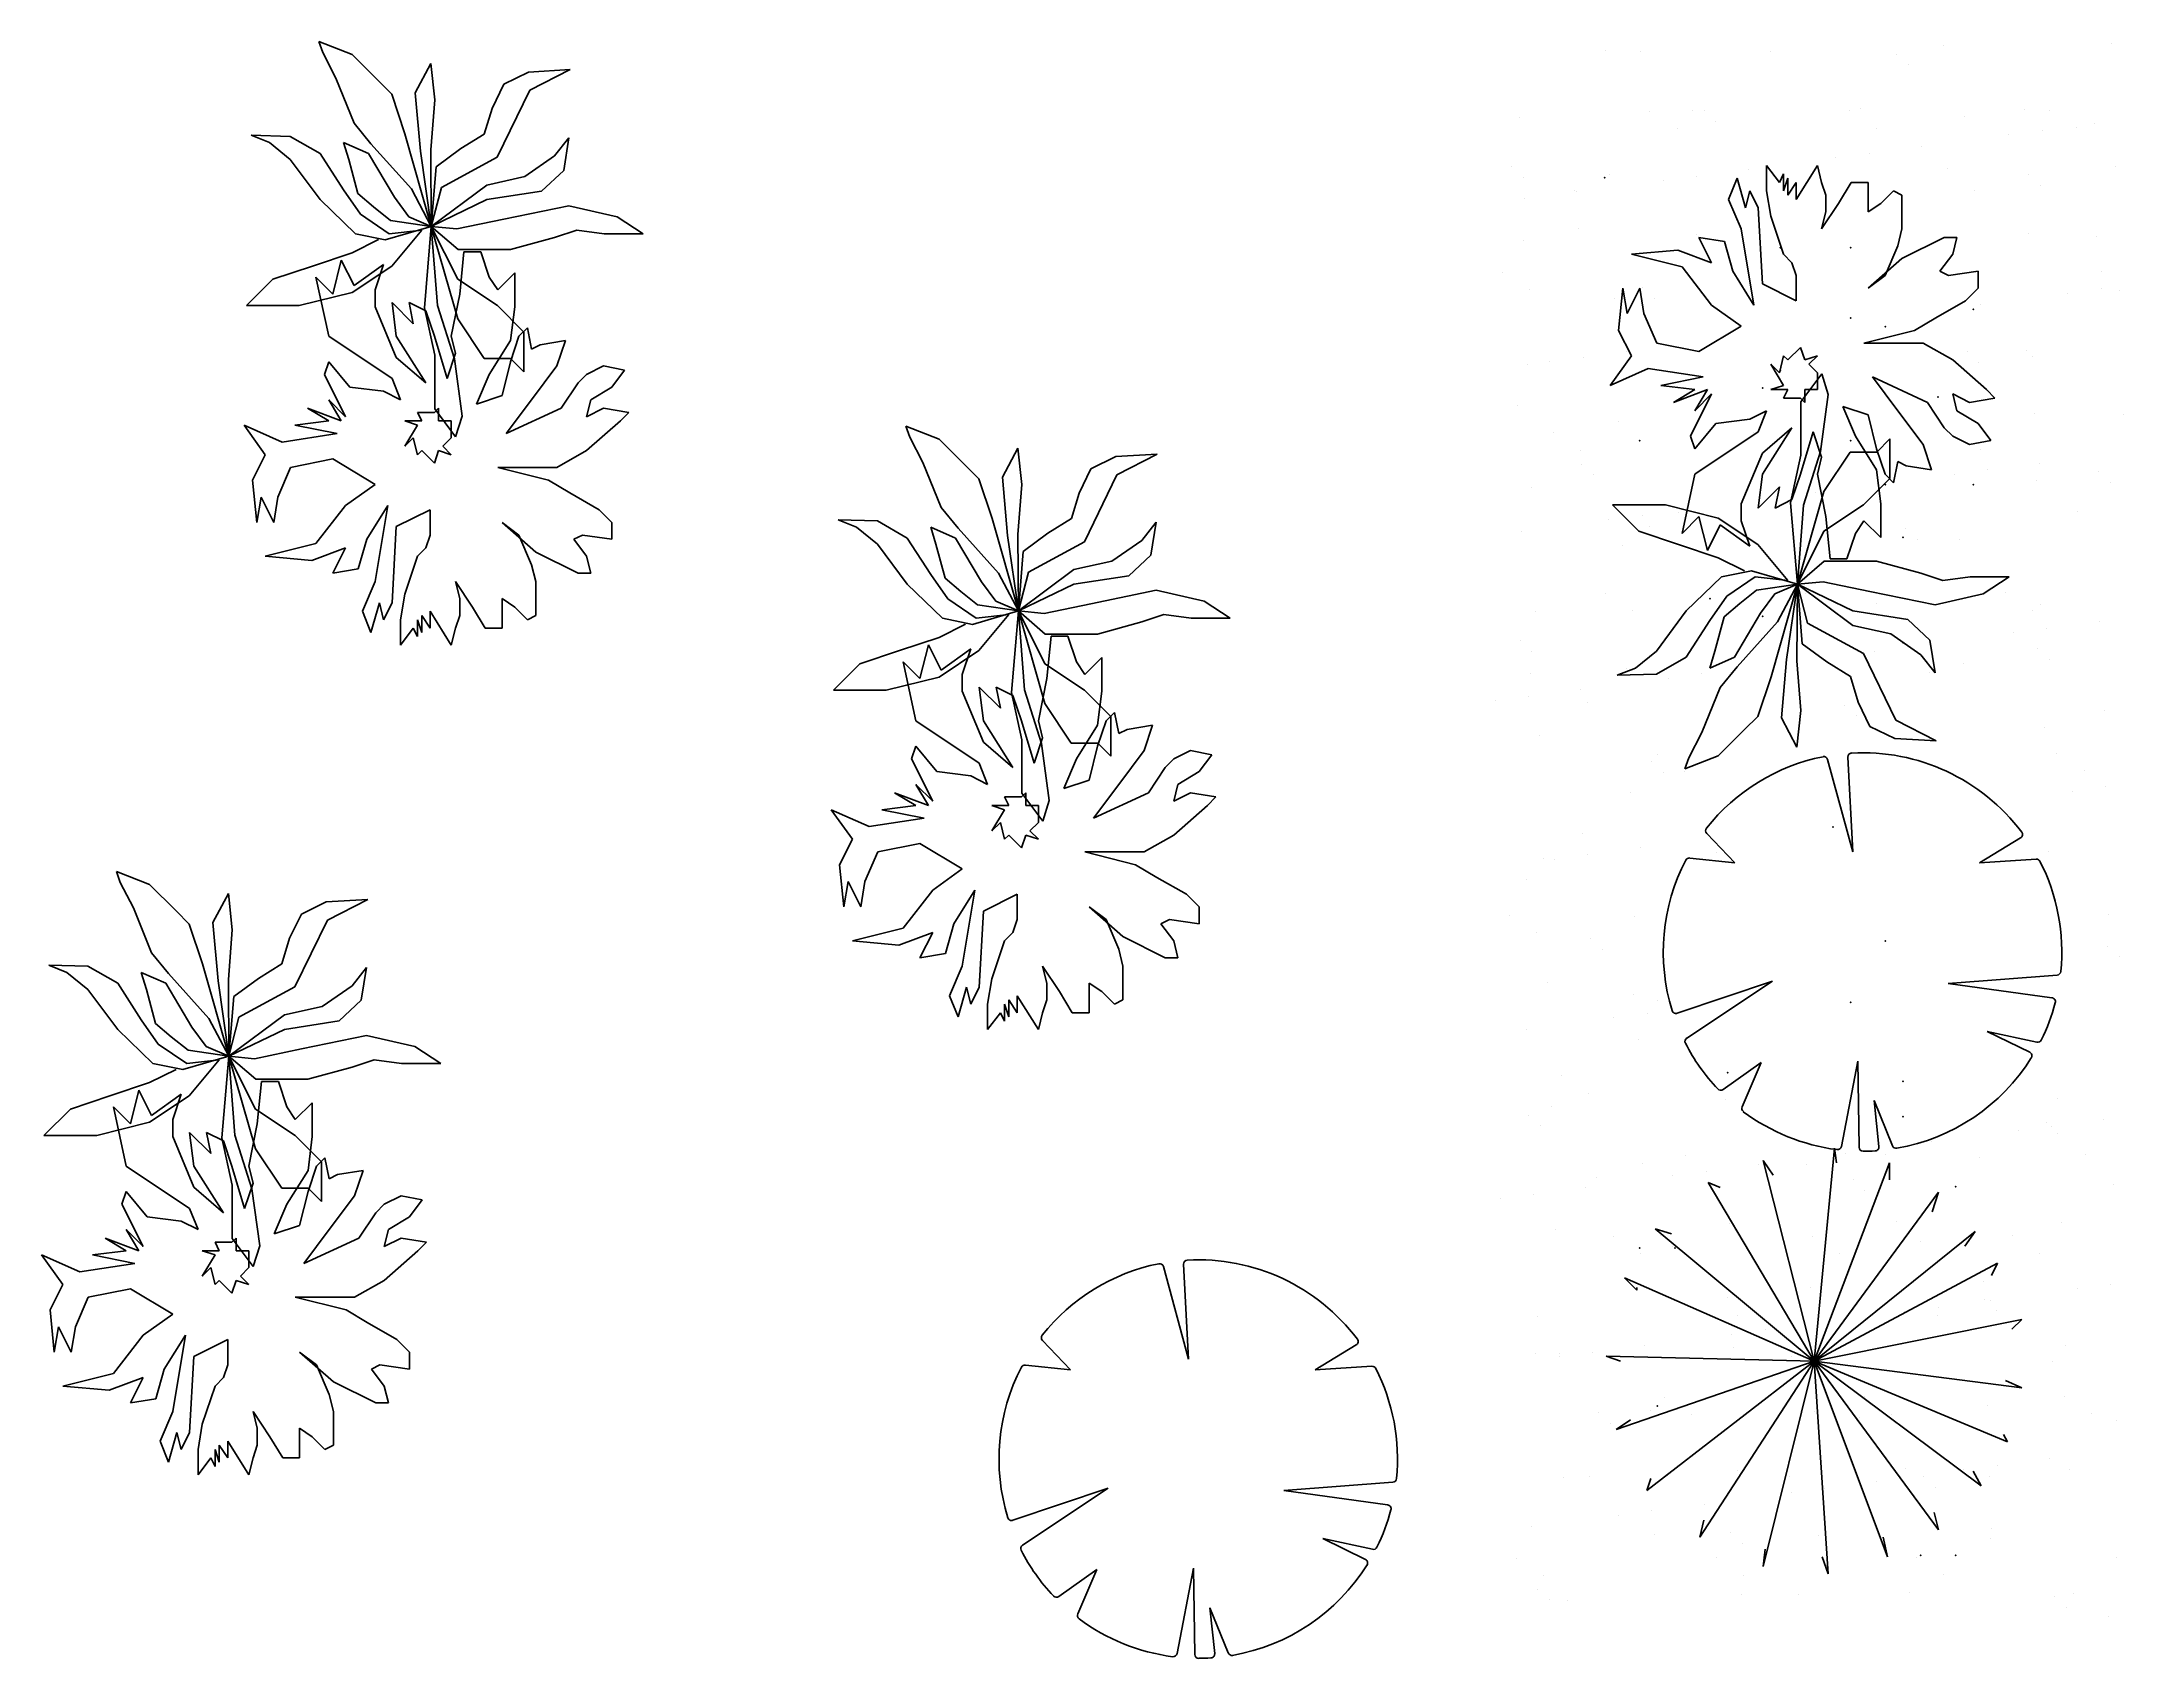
# Model space of a CAD drawing. Extents: x 2379.21 to 2382.46, y 919.05 to 921.57.
import ezdxf

# ---------------------------------------------------------------- set-up
doc = ezdxf.new("R2010")
doc.units = 0
doc.header["$LTSCALE"] = 0.03
doc.header["$MEASUREMENT"] = 0
doc.layers.get('0').update_dxf_attribs({"linetype": 'CONTINUOUS'})

msp = doc.modelspace()

# ---------------------------------------------------------------- linework, layer by layer
for p, q in [((2379.6469, 921.5722), (2379.653, 921.5551)), ((2379.6987, 921.5521), (2379.6469, 921.5722)), ((2381.6532, 921.558), (2381.6532, 921.558)), ((2381.7067, 921.5561), (2381.7067, 921.5561)), ((2381.909, 921.5568), (2381.909, 921.5568)), ((2382.1791, 921.5665), (2382.1791, 921.5665)), ((2382.4409, 921.5699), (2382.4409, 921.5699)), ((2379.653, 921.5551), (2379.6733, 921.5154)), ((2379.7399, 921.5109), (2379.6987, 921.5521)), ((2379.7972, 921.4926), (2379.8215, 921.5381)), ((2379.8215, 921.5381), (2379.8276, 921.4813)), ((2379.9738, 921.5248), (2379.9352, 921.5059)), ((2380.0387, 921.5286), (2379.9738, 921.5248)), ((2379.9758, 921.4964), (2380.0387, 921.5286)), ((2382.1069, 921.5527), (2382.1069, 921.5527)), ((2382.1253, 921.5358), (2382.1253, 921.5358)), ((2379.6733, 921.5154), (2379.7017, 921.4452)), ((2379.7604, 921.4903), (2379.7399, 921.5109)), ((2379.8053, 921.4017), (2379.7972, 921.4926)), ((2379.9352, 921.5059), (2379.9169, 921.468)), ((2379.925, 921.3922), (2379.9758, 921.4964)), ((2379.781, 921.4285), (2379.7604, 921.4903)), ((2379.8276, 921.4813), (2379.8215, 921.4035)), ((2379.9169, 921.468), (2379.9048, 921.4282)), ((2381.7218, 921.4637), (2381.7218, 921.4637)), ((2381.7884, 921.4643), (2381.7884, 921.4643)), ((2381.8063, 921.4649), (2381.8063, 921.4649)), ((2382.0333, 921.4642), (2382.0333, 921.4642)), ((2382.0502, 921.4676), (2382.0502, 921.4676)), ((2382.306, 921.4664), (2382.306, 921.4664)), ((2382.3447, 921.4648), (2382.3447, 921.4648)), ((2379.5698, 921.4149), (2379.5414, 921.4263)), ((2379.5414, 921.4263), (2379.6023, 921.4244)), ((2379.7017, 921.4452), (2379.7281, 921.413)), ((2379.8222, 921.2843), (2379.781, 921.4285)), ((2379.9048, 921.4282), (2379.8682, 921.4055)), ((2381.5183, 921.4545), (2381.5183, 921.4545)), ((2381.764, 921.4368), (2381.764, 921.4368)), ((2381.8247, 921.448), (2381.8247, 921.448)), ((2382.0754, 921.4374), (2382.0754, 921.4374)), ((2382.2123, 921.4561), (2382.2123, 921.4561)), ((2382.281, 921.4267), (2382.281, 921.4267)), ((2382.3331, 921.4335), (2382.3331, 921.4335)), ((2382.3868, 921.4379), (2382.3868, 921.4379)), ((2382.4144, 921.4442), (2382.4144, 921.4442)), ((2379.6023, 921.3884), (2379.5698, 921.4149)), ((2379.6023, 921.4244), (2379.649, 921.3979)), ((2379.649, 921.3979), (2379.6855, 921.3411)), ((2379.7241, 921.3979), (2379.6855, 921.4149)), ((2379.6855, 921.4149), (2379.6936, 921.3884)), ((2379.7647, 921.3297), (2379.7241, 921.3979)), ((2379.7281, 921.413), (2379.7911, 921.3429)), ((2379.8222, 921.2843), (2379.8053, 921.4017)), ((2379.8215, 921.4035), (2379.8222, 921.2843)), ((2379.8682, 921.4055), (2379.8297, 921.377)), ((2380.0144, 921.3941), (2379.9677, 921.3619)), ((2380.0367, 921.4225), (2380.0144, 921.3941)), ((2380.0286, 921.3714), (2380.0367, 921.4225)), ((2382.0639, 921.3981), (2382.0639, 921.3981)), ((2382.1452, 921.4088), (2382.1452, 921.4088)), ((2379.649, 921.3259), (2379.6023, 921.3884)), ((2379.6936, 921.3884), (2379.7078, 921.3354)), ((2379.8297, 921.377), (2379.8222, 921.2843)), ((2379.8378, 921.3448), (2379.925, 921.3922)), ((2379.9677, 921.3619), (2379.9088, 921.3486)), ((2379.9941, 921.3391), (2380.0286, 921.3714)), ((2381.5057, 921.3772), (2381.5057, 921.3772)), ((2381.6595, 921.3653), (2381.6595, 921.3653)), ((2381.7947, 921.3627), (2381.7947, 921.3627)), ((2381.876, 921.3734), (2381.876, 921.3734)), ((2381.9037, 921.3792), (2381.9235, 921.3528)), ((2381.9037, 921.3396), (2381.9037, 921.3792)), ((2381.9153, 921.3641), (2381.9153, 921.3641)), ((2381.9235, 921.3528), (2381.9301, 921.366)), ((2381.9301, 921.366), (2381.9301, 921.3396)), ((2381.9498, 921.3264), (2381.9828, 921.3792)), ((2381.9828, 921.3792), (2381.9894, 921.3528)), ((2382.0118, 921.3913), (2382.0118, 921.3913)), ((2382.1854, 921.3738), (2382.1854, 921.3738)), ((2382.3118, 921.3649), (2382.3118, 921.3649)), ((2382.4472, 921.3772), (2382.4472, 921.3772)), ((2379.6855, 921.3411), (2379.7119, 921.3031)), ((2379.7078, 921.3354), (2379.7322, 921.3145)), ((2379.787, 921.2993), (2379.7647, 921.3297)), ((2379.7911, 921.3429), (2379.8222, 921.2843)), ((2379.9088, 921.3486), (2379.8222, 921.2843)), ((2379.8222, 921.2843), (2379.8378, 921.3448)), ((2379.9088, 921.3259), (2379.9941, 921.3391)), ((2381.5241, 921.3603), (2381.5241, 921.3603)), ((2381.6044, 921.3395), (2381.6044, 921.3395)), ((2381.6068, 921.3379), (2381.6068, 921.3379)), ((2381.7426, 921.3558), (2381.7426, 921.3558)), ((2381.8444, 921.3264), (2381.8576, 921.3594)), ((2381.8576, 921.3594), (2381.8707, 921.3132)), ((2381.8707, 921.3132), (2381.8773, 921.3396)), ((2381.8773, 921.3396), (2381.8905, 921.3132)), ((2381.9103, 921.3001), (2381.9037, 921.3396)), ((2381.9301, 921.3396), (2381.9367, 921.3594)), ((2381.9367, 921.3594), (2381.9367, 921.333)), ((2381.9367, 921.333), (2381.9498, 921.3528)), ((2381.9498, 921.3528), (2381.9498, 921.3264)), ((2381.9894, 921.3528), (2381.996, 921.333)), ((2381.996, 921.333), (2381.996, 921.3067)), ((2382.0157, 921.3198), (2382.0355, 921.3528)), ((2382.0355, 921.3528), (2382.0619, 921.3528)), ((2382.0619, 921.3528), (2382.0619, 921.3462)), ((2382.0619, 921.3462), (2382.0619, 921.3067)), ((2382.0817, 921.3198), (2382.1014, 921.3396)), ((2382.1014, 921.3396), (2382.1146, 921.333)), ((2382.1146, 921.333), (2382.1146, 921.2803)), ((2382.2272, 921.3407), (2382.2272, 921.3407)), ((2382.3303, 921.348), (2382.3303, 921.348)), ((2379.7038, 921.2728), (2379.649, 921.3259)), ((2379.7119, 921.3031), (2379.7565, 921.2728)), ((2379.7322, 921.3145), (2379.7586, 921.2936)), ((2379.8222, 921.2843), (2379.787, 921.2993)), ((2379.8222, 921.2843), (2379.9088, 921.3259)), ((2380.0367, 921.3164), (2379.9352, 921.2956)), ((2380.1118, 921.2993), (2380.0367, 921.3164)), ((2380.1524, 921.2728), (2380.1118, 921.2993)), ((2381.5255, 921.3272), (2381.5255, 921.3272)), ((2381.8641, 921.2803), (2381.8444, 921.3264)), ((2381.8905, 921.3132), (2381.8971, 921.1946)), ((2381.9301, 921.2407), (2381.9103, 921.3001)), ((2381.9894, 921.2803), (2382.0157, 921.3198)), ((2381.996, 921.3067), (2381.9894, 921.2803)), ((2382.0619, 921.3067), (2382.0817, 921.3198)), ((2379.7504, 921.2633), (2379.7038, 921.2728)), ((2379.8222, 921.2843), (2379.7504, 921.2633)), ((2379.7565, 921.2728), (2379.8073, 921.2785)), ((2379.7586, 921.2936), (2379.8222, 921.2843)), ((2379.8073, 921.2785), (2379.7604, 921.2225)), ((2379.8114, 921.1572), (2379.8222, 921.2843)), ((2379.8634, 921.1401), (2379.8222, 921.2843)), ((2379.8222, 921.2843), (2379.8317, 921.161)), ((2379.8222, 921.2843), (2379.8641, 921.2482)), ((2379.8222, 921.2843), (2379.8634, 921.2019)), ((2379.8621, 921.2804), (2379.8222, 921.2843)), ((2379.9352, 921.2956), (2379.8621, 921.2804)), ((2379.9454, 921.2482), (2380.0144, 921.2671)), ((2380.0144, 921.2671), (2380.0489, 921.2785)), ((2380.0489, 921.2785), (2380.0915, 921.2728)), ((2380.0915, 921.2728), (2380.1524, 921.2728)), ((2381.6111, 921.2806), (2381.6111, 921.2806)), ((2381.7947, 921.2716), (2381.7947, 921.2716)), ((2381.7982, 921.2671), (2381.8378, 921.2605)), ((2381.818, 921.2276), (2381.7982, 921.2671)), ((2381.8839, 921.1616), (2381.8641, 921.2803)), ((2382.1146, 921.2803), (2382.108, 921.2539)), ((2382.1146, 921.2341), (2382.1805, 921.2671)), ((2382.1805, 921.2671), (2382.2003, 921.2671)), ((2382.2003, 921.2671), (2382.1937, 921.2407)), ((2382.3123, 921.2737), (2382.3123, 921.2737)), ((2382.4173, 921.2683), (2382.4173, 921.2683)), ((2379.6369, 921.2225), (2379.6987, 921.2431)), ((2379.6819, 921.2315), (2379.6687, 921.1788)), ((2379.7017, 921.192), (2379.6819, 921.2315)), ((2379.6987, 921.2431), (2379.7399, 921.2637)), ((2379.8641, 921.2482), (2379.9454, 921.2482)), ((2379.8731, 921.2447), (2379.8665, 921.1788)), ((2379.8994, 921.2447), (2379.8731, 921.2447)), ((2379.9126, 921.2051), (2379.8994, 921.2447)), ((2381.5246, 921.2618), (2381.5246, 921.2618)), ((2381.6928, 921.2407), (2381.7653, 921.2473)), ((2381.7719, 921.221), (2381.6928, 921.2407)), ((2381.7653, 921.2473), (2381.818, 921.2276)), ((2381.8378, 921.2605), (2381.851, 921.2144)), ((2381.9432, 921.2276), (2381.9301, 921.2407)), ((2382.0619, 921.188), (2382.1146, 921.2341)), ((2382.108, 921.2539), (2382.0883, 921.2078)), ((2382.1937, 921.2407), (2382.1739, 921.2144)), ((2379.5339, 921.1607), (2379.5751, 921.2019)), ((2379.5751, 921.2019), (2379.6369, 921.2225)), ((2379.6424, 921.2051), (2379.6622, 921.1129)), ((2379.6687, 921.1788), (2379.6424, 921.2051)), ((2379.7604, 921.2225), (2379.6987, 921.1813)), ((2379.7478, 921.2249), (2379.7017, 921.192)), ((2379.7347, 921.1854), (2379.7478, 921.2249)), ((2379.8634, 921.2019), (2379.9252, 921.1607)), ((2379.9258, 921.1854), (2379.9126, 921.2051)), ((2379.9522, 921.2117), (2379.9258, 921.1854)), ((2379.9522, 921.159), (2379.9522, 921.2117)), ((2381.4912, 921.2127), (2381.4912, 921.2127)), ((2381.818, 921.1616), (2381.7719, 921.221)), ((2381.851, 921.2144), (2381.8839, 921.1616)), ((2381.9498, 921.2078), (2381.9432, 921.2276)), ((2381.9498, 921.1682), (2381.9498, 921.2078)), ((2382.0883, 921.2078), (2382.0619, 921.188)), ((2382.1739, 921.2144), (2382.1871, 921.2078)), ((2382.1871, 921.2078), (2382.2333, 921.2144)), ((2382.2333, 921.2144), (2382.2333, 921.188)), ((2382.4254, 921.2144), (2382.4254, 921.2144)), ((2379.6987, 921.1813), (2379.6163, 921.1607)), ((2379.7347, 921.159), (2379.7347, 921.1854)), ((2379.8665, 921.1788), (2379.8533, 921.1129)), ((2381.5334, 921.1858), (2381.5334, 921.1858)), ((2381.6658, 921.1726), (2381.6658, 921.1726)), ((2381.673, 921.1221), (2381.6796, 921.188)), ((2381.6796, 921.188), (2381.6862, 921.1485)), ((2381.6862, 921.1485), (2381.706, 921.188)), ((2381.706, 921.188), (2381.7125, 921.1485)), ((2381.7106, 921.1894), (2381.7106, 921.1894)), ((2381.7291, 921.1725), (2381.7291, 921.1725)), ((2381.8971, 921.1946), (2381.9498, 921.1682)), ((2382.2135, 921.1682), (2382.1674, 921.1419)), ((2382.2333, 921.188), (2382.2135, 921.1682)), ((2382.3732, 921.1799), (2382.3732, 921.1799)), ((2382.4253, 921.1868), (2382.4253, 921.1868)), ((2382.4535, 921.1845), (2382.4535, 921.1845)), ((2379.6163, 921.1607), (2379.5339, 921.1607)), ((2379.7676, 921.0799), (2379.7347, 921.159)), ((2379.761, 921.1656), (2379.7676, 921.1129)), ((2379.794, 921.1326), (2379.761, 921.1656)), ((2379.7874, 921.1656), (2379.794, 921.1326)), ((2379.8138, 921.1524), (2379.7874, 921.1656)), ((2379.8276, 921.0833), (2379.8114, 921.1572)), ((2379.8269, 921.1129), (2379.8138, 921.1524)), ((2379.8317, 921.161), (2379.8581, 921.0776)), ((2379.9046, 921.0783), (2379.8634, 921.1401)), ((2379.9252, 921.1607), (2379.9664, 921.1195)), ((2379.9456, 921.1063), (2379.9522, 921.159)), ((2381.7125, 921.1485), (2381.7323, 921.1023)), ((2381.8641, 921.1287), (2381.818, 921.1616)), ((2382.1674, 921.1419), (2382.1344, 921.1221)), ((2382.2374, 921.162), (2382.2374, 921.162)), ((2379.6622, 921.1129), (2379.761, 921.047)), ((2379.7676, 921.1129), (2379.8138, 921.0404)), ((2379.8467, 921.047), (2379.8269, 921.1129)), ((2379.8533, 921.1129), (2379.8599, 921.0865)), ((2379.9126, 921.0535), (2379.9456, 921.1063)), ((2379.9588, 921.1129), (2379.9456, 921.0733)), ((2379.9719, 921.1261), (2379.9588, 921.1129)), ((2379.9664, 921.1195), (2379.9664, 921.0577)), ((2379.9785, 921.0931), (2379.9719, 921.1261)), ((2380.0313, 921.1063), (2379.9917, 921.0997)), ((2380.0181, 921.0667), (2380.0313, 921.1063)), ((2381.6928, 921.0825), (2381.673, 921.1221)), ((2381.7323, 921.1023), (2381.7982, 921.0891)), ((2381.7982, 921.0891), (2381.8641, 921.1287)), ((2382.1344, 921.1221), (2382.0553, 921.1023)), ((2382.0553, 921.1023), (2382.0883, 921.1023)), ((2382.0883, 921.1023), (2382.1476, 921.1023)), ((2382.1476, 921.1023), (2382.1937, 921.076)), ((2379.6622, 921.0733), (2379.6556, 921.0535)), ((2379.6951, 921.0338), (2379.6622, 921.0733)), ((2379.8138, 921.0404), (2379.7676, 921.0799)), ((2379.8276, 921), (2379.8276, 921.0833)), ((2379.8599, 921.0865), (2379.8467, 921.047)), ((2379.8581, 921.0776), (2379.8702, 920.9886)), ((2379.9458, 921.0783), (2379.9046, 921.0783)), ((2379.9456, 921.0733), (2379.9324, 921.0206)), ((2379.9664, 921.0577), (2379.9458, 921.0783)), ((2379.9917, 921.0997), (2379.9785, 921.0931)), ((2381.5309, 921.0692), (2381.5309, 921.0692)), ((2381.5657, 921.0736), (2381.5657, 921.0736)), ((2381.6177, 921.0805), (2381.6177, 921.0805)), ((2381.6598, 921.0364), (2381.6928, 921.0825)), ((2381.6852, 921.0891), (2381.6852, 921.0891)), ((2381.9103, 921.0694), (2381.9235, 921.0562)), ((2381.9301, 921.0364), (2381.9103, 921.0694)), ((2381.9235, 921.0562), (2381.9301, 921.0825)), ((2381.9301, 921.0825), (2381.9367, 921.076)), ((2381.9367, 921.076), (2381.9564, 921.0957)), ((2381.9564, 921.0957), (2381.963, 921.076)), ((2381.963, 921.076), (2381.9828, 921.0825)), ((2381.9828, 921.0825), (2381.9696, 921.0694)), ((2381.9696, 921.0694), (2381.9828, 921.0562)), ((2382.1937, 921.076), (2382.2464, 921.0298)), ((2382.2162, 921.0893), (2382.2162, 921.0893)), ((2382.2346, 921.0724), (2382.2346, 921.0724)), ((2382.308, 921.0902), (2382.308, 921.0902)), ((2382.3186, 921.081), (2382.3186, 921.081)), ((2379.6556, 921.0535), (2379.6885, 920.9876)), ((2379.761, 921.047), (2379.7742, 921.014)), ((2379.8928, 921.0074), (2379.9126, 921.0535)), ((2379.9785, 921.014), (2380.0181, 921.0667)), ((2380.051, 921.0404), (2380.0247, 921.0008)), ((2380.0642, 921.0535), (2380.051, 921.0404)), ((2380.0906, 921.0667), (2380.0642, 921.0535)), ((2380.1235, 921.0601), (2380.0906, 921.0667)), ((2380.1038, 921.0338), (2380.1235, 921.0601)), ((2381.7191, 921.0628), (2381.6598, 921.0364)), ((2381.8048, 921.0496), (2381.7191, 921.0628)), ((2381.7389, 921.0364), (2381.8048, 921.0496)), ((2381.9896, 921.0545), (2381.9571, 921.0109)), ((2381.9828, 921.0562), (2381.9828, 921.0298)), ((2381.9997, 921.0223), (2381.9896, 921.0545)), ((2382.0685, 921.0496), (2382.108, 920.9969)), ((2382.1542, 921.01), (2382.0685, 921.0496)), ((2379.6622, 921.014), (2379.6819, 920.981)), ((2379.6885, 920.9876), (2379.6622, 921.014)), ((2379.7478, 921.0272), (2379.6951, 921.0338)), ((2379.7742, 921.014), (2379.7478, 921.0272)), ((2379.9324, 921.0206), (2379.8928, 921.0074)), ((2379.939, 920.9613), (2379.9785, 921.014)), ((2380.0642, 920.9876), (2380.0708, 921.014)), ((2380.0708, 921.014), (2380.1038, 921.0338)), ((2381.5154, 921.005), (2381.5154, 921.005)), ((2381.7916, 921.0298), (2381.7389, 921.0364)), ((2381.7587, 921.01), (2381.7916, 921.0298)), ((2381.8114, 921.0298), (2381.7587, 921.01)), ((2381.7851, 920.9573), (2381.818, 921.0232)), ((2381.7916, 920.9969), (2381.8114, 921.0298)), ((2381.818, 921.0232), (2381.7916, 920.9969)), ((2381.9103, 921.0298), (2381.9301, 921.0364)), ((2381.9367, 921.0298), (2381.9103, 921.0298)), ((2381.9301, 921.0166), (2381.9367, 921.0298)), ((2381.9564, 921.0166), (2381.9301, 921.0166)), ((2381.963, 921.01), (2381.9564, 921.0166)), ((2381.9571, 921.0109), (2381.9571, 920.9275)), ((2381.963, 921.0298), (2381.963, 921.01)), ((2381.9828, 921.0298), (2381.963, 921.0298)), ((2381.9876, 920.9332), (2381.9997, 921.0223)), ((2382.1805, 920.9705), (2382.1542, 921.01)), ((2382.1937, 921.0232), (2382.2003, 920.9969)), ((2382.2201, 921.01), (2382.1937, 921.0232)), ((2382.2596, 921.0166), (2382.2201, 921.01)), ((2382.2464, 921.0298), (2382.2596, 921.0166)), ((2379.5303, 920.9744), (2379.5633, 920.9283)), ((2379.5896, 920.9481), (2379.5303, 920.9744)), ((2379.6622, 920.981), (2379.6094, 920.9744)), ((2379.6094, 920.9744), (2379.6753, 920.9613)), ((2379.6292, 921.0008), (2379.6622, 920.981)), ((2379.6819, 920.981), (2379.6292, 921.0008)), ((2379.7808, 920.981), (2379.8006, 920.9744)), ((2379.8072, 920.981), (2379.7808, 920.981)), ((2379.8006, 920.9744), (2379.7808, 920.9415)), ((2379.8269, 920.9942), (2379.8006, 920.9942)), ((2379.8006, 920.9942), (2379.8072, 920.981)), ((2379.8335, 921.0008), (2379.8269, 920.9942)), ((2379.8601, 920.9564), (2379.8276, 921)), ((2379.8335, 920.981), (2379.8335, 921.0008)), ((2379.8533, 920.981), (2379.8335, 920.981)), ((2379.8533, 920.9547), (2379.8533, 920.981)), ((2379.8702, 920.9886), (2379.8601, 920.9564)), ((2380.0247, 921.0008), (2379.939, 920.9613)), ((2380.0906, 921.0008), (2380.0642, 920.9876)), ((2380.0642, 920.9349), (2380.117, 920.981)), ((2380.1301, 920.9942), (2380.0906, 921.0008)), ((2380.117, 920.981), (2380.1301, 920.9942)), ((2380.5621, 920.9728), (2380.5682, 920.9558)), ((2380.6138, 920.9527), (2380.5621, 920.9728)), ((2381.6721, 920.98), (2381.6721, 920.98)), ((2381.8246, 920.9771), (2381.7916, 920.9375)), ((2381.8773, 920.9837), (2381.8246, 920.9771)), ((2381.9037, 920.9969), (2381.8773, 920.9837)), ((2381.8905, 920.9639), (2381.9037, 920.9969)), ((2382.0223, 921.0034), (2382.0421, 920.9573)), ((2382.0619, 920.9903), (2382.0223, 921.0034)), ((2382.0751, 920.9375), (2382.0619, 920.9903)), ((2382.108, 920.9969), (2382.1476, 920.9441)), ((2382.2003, 920.9969), (2382.2333, 920.9771)), ((2382.2333, 920.9771), (2382.253, 920.9507)), ((2382.3216, 920.9927), (2382.3216, 920.9927)), ((2382.4598, 920.9918), (2382.4598, 920.9918)), ((2379.6753, 920.9613), (2379.5896, 920.9481)), ((2379.7808, 920.9415), (2379.794, 920.9547)), ((2379.794, 920.9547), (2379.8006, 920.9283)), ((2379.8401, 920.9415), (2379.8533, 920.9547)), ((2379.8533, 920.9283), (2379.8401, 920.9415)), ((2380.5682, 920.9558), (2380.5885, 920.916)), ((2380.655, 920.9115), (2380.6138, 920.9527)), ((2381.572, 920.9623), (2381.572, 920.9623)), ((2381.7916, 920.9375), (2381.7851, 920.9573)), ((2381.7916, 920.898), (2381.8905, 920.9639)), ((2381.8834, 920.9628), (2381.8834, 920.9628)), ((2381.9432, 920.9705), (2381.8971, 920.9309)), ((2381.8971, 920.898), (2381.9432, 920.9705)), ((2381.9762, 920.9639), (2381.9564, 920.898)), ((2381.9894, 920.9244), (2381.9762, 920.9639)), ((2382.0421, 920.9573), (2382.0751, 920.9046)), ((2382.0959, 920.9531), (2382.0753, 920.9325)), ((2382.0959, 920.8914), (2382.0959, 920.9531)), ((2382.1476, 920.9441), (2382.1608, 920.9046)), ((2382.1937, 920.9573), (2382.1805, 920.9705)), ((2382.2201, 920.9441), (2382.1937, 920.9573)), ((2382.253, 920.9507), (2382.2201, 920.9441)), ((2379.5633, 920.9283), (2379.5435, 920.8888)), ((2379.5831, 920.8624), (2379.6028, 920.9085)), ((2379.6028, 920.9085), (2379.6687, 920.9217)), ((2379.6687, 920.9217), (2379.7347, 920.8822)), ((2379.8006, 920.9283), (2379.8072, 920.9349)), ((2379.8072, 920.9349), (2379.8269, 920.9151)), ((2379.8269, 920.9151), (2379.8335, 920.9349)), ((2379.8335, 920.9349), (2379.8533, 920.9283)), ((2379.9258, 920.9085), (2379.9588, 920.9085)), ((2380.0049, 920.8888), (2379.9258, 920.9085)), ((2379.9588, 920.9085), (2380.0181, 920.9085)), ((2380.0181, 920.9085), (2380.0642, 920.9349)), ((2380.5885, 920.916), (2380.6169, 920.8459)), ((2380.6756, 920.8909), (2380.655, 920.9115)), ((2380.7124, 920.8933), (2380.7367, 920.9387)), ((2380.7367, 920.9387), (2380.7428, 920.8819)), ((2380.889, 920.9255), (2380.8504, 920.9065)), ((2380.9539, 920.9293), (2380.889, 920.9255)), ((2380.891, 920.897), (2380.9539, 920.9293)), ((2381.6141, 920.9354), (2381.6141, 920.9354)), ((2381.615, 920.9138), (2381.615, 920.9138)), ((2381.8971, 920.9309), (2381.8641, 920.8518)), ((2381.9571, 920.9275), (2381.9409, 920.8536)), ((2381.9612, 920.8498), (2381.9876, 920.9332)), ((2381.9828, 920.898), (2381.9894, 920.9244)), ((2382.0341, 920.9325), (2381.9929, 920.8708)), ((2382.0753, 920.9325), (2382.0341, 920.9325)), ((2382.0883, 920.898), (2382.0751, 920.9375)), ((2382.108, 920.9178), (2382.1014, 920.8848)), ((2382.1212, 920.9112), (2382.108, 920.9178)), ((2382.1608, 920.9046), (2382.1212, 920.9112)), ((2382.2369, 920.9365), (2382.2369, 920.9365)), ((2382.3296, 920.9153), (2382.3296, 920.9153)), ((2379.5435, 920.8888), (2379.5501, 920.8228)), ((2379.7347, 920.8822), (2379.6885, 920.8492)), ((2380.0379, 920.869), (2380.0049, 920.8888)), ((2380.6962, 920.8291), (2380.6756, 920.8909)), ((2380.7205, 920.8023), (2380.7124, 920.8933)), ((2380.7428, 920.8819), (2380.7367, 920.8042)), ((2380.8504, 920.9065), (2380.8321, 920.8686)), ((2380.8402, 920.7928), (2380.891, 920.897)), ((2381.5372, 920.8765), (2381.5372, 920.8765)), ((2381.6334, 920.8969), (2381.6334, 920.8969)), ((2381.7719, 920.8057), (2381.7916, 920.898)), ((2381.8905, 920.8453), (2381.8971, 920.898)), ((2381.9235, 920.8782), (2381.8905, 920.8453)), ((2381.9169, 920.8453), (2381.9235, 920.8782)), ((2381.9564, 920.898), (2381.9432, 920.8584)), ((2381.996, 920.8321), (2381.9828, 920.898)), ((2382.0547, 920.8502), (2382.0959, 920.8914)), ((2382.0751, 920.9046), (2382.0817, 920.8518)), ((2382.1014, 920.8848), (2382.0883, 920.898)), ((2382.1962, 920.8977), (2382.1962, 920.8977)), ((2382.2483, 920.9046), (2382.2483, 920.9046)), ((2382.3249, 920.8883), (2382.3249, 920.8883)), ((2382.4212, 920.9015), (2382.4212, 920.9015)), ((2382.4396, 920.8846), (2382.4396, 920.8846)), ((2379.5501, 920.8228), (2379.5567, 920.8624)), ((2379.5567, 920.8624), (2379.5765, 920.8228)), ((2379.5765, 920.8228), (2379.5831, 920.8624)), ((2379.6885, 920.8492), (2379.6424, 920.7899)), ((2379.7215, 920.7965), (2379.7544, 920.8492)), ((2379.7544, 920.8492), (2379.7347, 920.7306)), ((2379.7676, 920.8163), (2379.8203, 920.8426)), ((2379.8203, 920.8426), (2379.8203, 920.8031)), ((2380.084, 920.8426), (2380.0379, 920.869)), ((2380.1038, 920.8228), (2380.084, 920.8426)), ((2380.6169, 920.8459), (2380.6433, 920.8137)), ((2380.8321, 920.8686), (2380.8199, 920.8288)), ((2381.7458, 920.8502), (2381.6634, 920.8502)), ((2381.6634, 920.8502), (2381.7046, 920.809)), ((2381.8281, 920.8296), (2381.7458, 920.8502)), ((2381.8641, 920.8518), (2381.8641, 920.8255)), ((2381.9432, 920.8584), (2381.9169, 920.8453)), ((2381.9409, 920.8536), (2381.9517, 920.7266)), ((2381.9929, 920.8708), (2381.9517, 920.7266)), ((2381.9517, 920.7266), (2381.9612, 920.8498)), ((2381.9791, 920.8691), (2381.9791, 920.8691)), ((2381.9929, 920.809), (2382.0547, 920.8502)), ((2382.0817, 920.8518), (2382.0817, 920.7991)), ((2379.761, 920.6976), (2379.7676, 920.8163)), ((2379.9324, 920.8228), (2379.9851, 920.7767)), ((2379.9588, 920.8031), (2379.9324, 920.8228)), ((2380.1038, 920.7965), (2380.1038, 920.8228)), ((2380.485, 920.8156), (2380.4566, 920.8269)), ((2380.4566, 920.8269), (2380.5175, 920.8251)), ((2380.5175, 920.7891), (2380.485, 920.8156)), ((2380.5175, 920.8251), (2380.5641, 920.7985)), ((2380.6393, 920.7985), (2380.6007, 920.8156)), ((2380.6007, 920.8156), (2380.6088, 920.7891)), ((2380.6433, 920.8137), (2380.7063, 920.7436)), ((2380.7374, 920.6849), (2380.6962, 920.8291)), ((2380.8199, 920.8288), (2380.7834, 920.8061)), ((2380.9519, 920.8231), (2380.9296, 920.7947)), ((2380.9438, 920.772), (2380.9519, 920.8231)), ((2381.6579, 920.8268), (2381.6579, 920.8268)), ((2381.7099, 920.8337), (2381.7099, 920.8337)), ((2381.7204, 920.8172), (2381.7204, 920.8172)), ((2381.7659, 920.8387), (2381.7659, 920.8387)), ((2381.7982, 920.8321), (2381.7719, 920.8057)), ((2381.8114, 920.7793), (2381.7982, 920.8321)), ((2381.8312, 920.8189), (2381.8114, 920.7793)), ((2381.8899, 920.7884), (2381.8281, 920.8296)), ((2381.8773, 920.7859), (2381.8312, 920.8189)), ((2381.8641, 920.8255), (2381.8773, 920.7859)), ((2382.0026, 920.7662), (2381.996, 920.8321)), ((2382.0553, 920.8255), (2382.0421, 920.8057)), ((2382.0817, 920.7991), (2382.0553, 920.8255)), ((2382.1205, 920.8137), (2382.1205, 920.8137)), ((2382.3888, 920.8398), (2382.3888, 920.8398)), ((2379.6424, 920.7899), (2379.5633, 920.7701)), ((2379.6358, 920.7635), (2379.6885, 920.7833)), ((2379.6885, 920.7833), (2379.6687, 920.7437)), ((2379.7083, 920.7503), (2379.7215, 920.7965)), ((2379.8138, 920.7833), (2379.8006, 920.7701)), ((2379.8203, 920.8031), (2379.8138, 920.7833)), ((2379.9785, 920.7569), (2379.9588, 920.8031)), ((2380.0445, 920.7965), (2380.0576, 920.8031)), ((2380.0642, 920.7701), (2380.0445, 920.7965)), ((2380.0576, 920.8031), (2380.1038, 920.7965)), ((2380.5641, 920.7265), (2380.5175, 920.7891)), ((2380.5641, 920.7985), (2380.6007, 920.7417)), ((2380.6088, 920.7891), (2380.623, 920.736)), ((2380.6798, 920.7303), (2380.6393, 920.7985)), ((2380.7374, 920.6849), (2380.7205, 920.8023)), ((2380.7367, 920.8042), (2380.7374, 920.6849)), ((2380.7448, 920.7777), (2380.7374, 920.6849)), ((2380.7834, 920.8061), (2380.7448, 920.7777)), ((2380.7529, 920.7455), (2380.8402, 920.7928)), ((2380.9296, 920.7947), (2380.8829, 920.7625)), ((2381.522, 920.8089), (2381.522, 920.8089)), ((2381.6784, 920.7873), (2381.6784, 920.7873)), ((2381.7046, 920.809), (2381.7664, 920.7884)), ((2381.7664, 920.7884), (2381.8281, 920.7678)), ((2381.9368, 920.7323), (2381.8899, 920.7884)), ((2381.9517, 920.7266), (2381.9929, 920.809)), ((2382.0421, 920.8057), (2382.0289, 920.7662)), ((2382.139, 920.7968), (2382.139, 920.7968)), ((2382.2043, 920.7958), (2382.2043, 920.7958)), ((2379.5633, 920.7701), (2379.6358, 920.7635)), ((2379.6687, 920.7437), (2379.7083, 920.7503)), ((2379.8006, 920.7701), (2379.7808, 920.7108)), ((2379.9851, 920.7306), (2379.9785, 920.7569)), ((2379.9851, 920.7767), (2380.051, 920.7437)), ((2380.0708, 920.7437), (2380.0642, 920.7701)), ((2380.824, 920.7493), (2380.7374, 920.6849)), ((2380.7374, 920.6849), (2380.7529, 920.7455)), ((2380.8829, 920.7625), (2380.824, 920.7493)), ((2380.9093, 920.7398), (2380.9438, 920.772)), ((2381.8281, 920.7678), (2381.8693, 920.7472)), ((2381.8799, 920.7475), (2381.8332, 920.738)), ((2381.9517, 920.7266), (2381.8799, 920.7475)), ((2381.9517, 920.7266), (2381.9936, 920.7626)), ((2381.9936, 920.7626), (2382.0748, 920.7626)), ((2382.0289, 920.7662), (2382.0026, 920.7662)), ((2382.0748, 920.7626), (2382.1439, 920.7437)), ((2379.7347, 920.7306), (2379.7149, 920.6844)), ((2379.8599, 920.7306), (2379.8863, 920.691)), ((2379.8665, 920.7042), (2379.8599, 920.7306)), ((2379.9851, 920.6778), (2379.9851, 920.7306)), ((2380.051, 920.7437), (2380.0708, 920.7437)), ((2380.6189, 920.6735), (2380.5641, 920.7265)), ((2380.6007, 920.7417), (2380.6271, 920.7038)), ((2380.623, 920.736), (2380.6474, 920.7152)), ((2380.6474, 920.7152), (2380.6738, 920.6943)), ((2380.7022, 920.7), (2380.6798, 920.7303)), ((2380.7063, 920.7436), (2380.7374, 920.6849)), ((2380.7374, 920.6849), (2380.824, 920.7265)), ((2380.824, 920.7265), (2380.9093, 920.7398)), ((2380.9519, 920.717), (2380.8504, 920.6962)), ((2381.027, 920.7), (2380.9519, 920.717)), ((2381.8332, 920.738), (2381.7784, 920.685)), ((2381.8199, 920.726), (2381.8199, 920.726)), ((2381.8414, 920.7077), (2381.886, 920.738)), ((2381.8617, 920.6963), (2381.8881, 920.7172)), ((2381.886, 920.738), (2381.9368, 920.7323)), ((2381.8881, 920.7172), (2381.9517, 920.7266)), ((2381.9517, 920.7266), (2381.9105, 920.5824)), ((2381.9517, 920.7266), (2381.9165, 920.7115)), ((2381.9206, 920.6679), (2381.9517, 920.7266)), ((2381.9517, 920.7266), (2381.9348, 920.6092)), ((2381.951, 920.6073), (2381.9517, 920.7266)), ((2381.9916, 920.7305), (2381.9517, 920.7266)), ((2381.9591, 920.6338), (2381.9517, 920.7266)), ((2381.9517, 920.7266), (2382.0383, 920.685)), ((2382.0383, 920.6622), (2381.9517, 920.7266)), ((2381.9517, 920.7266), (2381.9673, 920.666)), ((2381.9641, 920.7124), (2381.9641, 920.7124)), ((2382.0647, 920.7153), (2381.9916, 920.7305)), ((2382.1662, 920.6945), (2382.0647, 920.7153)), ((2382.1439, 920.7437), (2382.1784, 920.7323)), ((2382.1784, 920.7323), (2382.221, 920.738)), ((2382.221, 920.738), (2382.2819, 920.738)), ((2382.2819, 920.738), (2382.2413, 920.7115)), ((2382.2755, 920.713), (2382.2755, 920.713)), ((2379.7149, 920.6844), (2379.7281, 920.6515)), ((2379.7281, 920.6515), (2379.7412, 920.6976)), ((2379.7412, 920.6976), (2379.7478, 920.6712)), ((2379.7478, 920.6712), (2379.761, 920.6976)), ((2379.7808, 920.7108), (2379.7742, 920.6712)), ((2379.8203, 920.6581), (2379.8203, 920.6844)), ((2379.8203, 920.6844), (2379.8533, 920.6317)), ((2379.8665, 920.6778), (2379.8665, 920.7042)), ((2379.8863, 920.691), (2379.906, 920.6581)), ((2379.9324, 920.7042), (2379.9522, 920.691)), ((2379.9324, 920.6647), (2379.9324, 920.7042)), ((2379.9522, 920.691), (2379.9719, 920.6712)), ((2380.6271, 920.7038), (2380.6717, 920.6735)), ((2380.7374, 920.6849), (2380.6656, 920.664)), ((2380.6738, 920.6943), (2380.7374, 920.6849)), ((2380.7374, 920.6849), (2380.7022, 920.7)), ((2380.7266, 920.5579), (2380.7374, 920.6849)), ((2380.7786, 920.5407), (2380.7374, 920.6849)), ((2380.7374, 920.6849), (2380.7468, 920.5617)), ((2380.7374, 920.6849), (2380.7793, 920.6488)), ((2380.7374, 920.6849), (2380.7786, 920.6025)), ((2380.7773, 920.681), (2380.7374, 920.6849)), ((2380.8504, 920.6962), (2380.7773, 920.681)), ((2381.0676, 920.6735), (2381.027, 920.7)), ((2381.5435, 920.6838), (2381.5435, 920.6838)), ((2381.6527, 920.7119), (2381.6527, 920.7119)), ((2381.6949, 920.685), (2381.6949, 920.685)), ((2381.7784, 920.685), (2381.7318, 920.6224)), ((2381.815, 920.6698), (2381.8414, 920.7077)), ((2381.8373, 920.6755), (2381.8617, 920.6963)), ((2381.8941, 920.6812), (2381.8536, 920.613)), ((2381.9165, 920.7115), (2381.8941, 920.6812)), ((2382.0063, 920.6856), (2382.0063, 920.6856)), ((2382.0383, 920.685), (2382.1236, 920.6717)), ((2382.0754, 920.6969), (2382.0754, 920.6969)), ((2382.2413, 920.7115), (2382.1662, 920.6945)), ((2382.3177, 920.6861), (2382.3177, 920.6861)), ((2382.3312, 920.6956), (2382.3312, 920.6956)), ((2379.7742, 920.6712), (2379.7742, 920.6317)), ((2379.7742, 920.6317), (2379.794, 920.6581)), ((2379.794, 920.6581), (2379.8006, 920.6449)), ((2379.8006, 920.6712), (2379.8072, 920.6515)), ((2379.8006, 920.6449), (2379.8006, 920.6712)), ((2379.8072, 920.6778), (2379.8203, 920.6581)), ((2379.8072, 920.6515), (2379.8072, 920.6778)), ((2379.8533, 920.6317), (2379.8599, 920.6581)), ((2379.8599, 920.6581), (2379.8665, 920.6778)), ((2379.906, 920.6581), (2379.9324, 920.6581)), ((2379.9324, 920.6581), (2379.9324, 920.6647)), ((2379.9719, 920.6712), (2379.9851, 920.6778)), ((2380.6138, 920.6437), (2380.655, 920.6643)), ((2380.6656, 920.664), (2380.6189, 920.6735)), ((2380.6717, 920.6735), (2380.7225, 920.6792)), ((2380.7225, 920.6792), (2380.6756, 920.6231)), ((2380.7793, 920.6488), (2380.8605, 920.6488)), ((2380.8605, 920.6488), (2380.9296, 920.6678)), ((2380.9296, 920.6678), (2380.9641, 920.6792)), ((2380.9641, 920.6792), (2381.0067, 920.6735)), ((2381.0067, 920.6735), (2381.0676, 920.6735)), ((2381.7784, 920.613), (2381.815, 920.6698)), ((2381.8231, 920.6224), (2381.8373, 920.6755)), ((2381.8576, 920.5978), (2381.9206, 920.6679)), ((2381.9673, 920.666), (2382.0545, 920.6187)), ((2382.0972, 920.649), (2382.0383, 920.6622)), ((2382.1439, 920.6167), (2382.0972, 920.649)), ((2382.1236, 920.6717), (2382.1581, 920.6395)), ((2382.2884, 920.6509), (2382.2884, 920.6509)), ((2382.3405, 920.6578), (2382.3405, 920.6578)), ((2382.4218, 920.6685), (2382.4218, 920.6685)), ((2380.4902, 920.6025), (2380.552, 920.6231)), ((2380.552, 920.6231), (2380.6138, 920.6437)), ((2380.5971, 920.6322), (2380.5839, 920.5794)), ((2380.6169, 920.5926), (2380.5971, 920.6322)), ((2380.6756, 920.6231), (2380.6138, 920.5819)), ((2380.663, 920.6256), (2380.6169, 920.5926)), ((2380.6498, 920.586), (2380.663, 920.6256)), ((2380.7883, 920.6453), (2380.7817, 920.5794)), ((2380.8146, 920.6453), (2380.7883, 920.6453)), ((2380.8278, 920.6058), (2380.8146, 920.6453)), ((2381.5193, 920.6382), (2381.5193, 920.6382)), ((2381.5378, 920.6213), (2381.5378, 920.6213)), ((2381.7318, 920.6224), (2381.6993, 920.5959)), ((2381.815, 920.5959), (2381.8231, 920.6224)), ((2381.9254, 920.6294), (2381.9254, 920.6294)), ((2381.9977, 920.6054), (2381.9591, 920.6338)), ((2382.0545, 920.6187), (2382.1053, 920.5145)), ((2382.0713, 920.6223), (2382.0713, 920.6223)), ((2382.1662, 920.5883), (2382.1439, 920.6167)), ((2382.1581, 920.6395), (2382.1662, 920.5883)), ((2382.3255, 920.6259), (2382.3255, 920.6259)), ((2380.4491, 920.5613), (2380.4902, 920.6025)), ((2380.5576, 920.6058), (2380.5773, 920.5135)), ((2380.5839, 920.5794), (2380.5576, 920.6058)), ((2380.6498, 920.5596), (2380.6498, 920.586)), ((2380.7786, 920.6025), (2380.8404, 920.5613)), ((2380.841, 920.586), (2380.8278, 920.6058)), ((2380.8674, 920.6124), (2380.841, 920.586)), ((2380.8674, 920.5596), (2380.8674, 920.6124)), ((2381.5353, 920.5877), (2381.5353, 920.5877)), ((2381.6993, 920.5959), (2381.6709, 920.5846)), ((2381.6709, 920.5846), (2381.7318, 920.5864)), ((2381.6847, 920.5946), (2381.6847, 920.5946)), ((2381.7318, 920.5864), (2381.7784, 920.613)), ((2381.8021, 920.5869), (2381.8021, 920.5869)), ((2381.8536, 920.613), (2381.815, 920.5959)), ((2381.8312, 920.5656), (2381.8576, 920.5978)), ((2381.8467, 920.5883), (2381.8467, 920.5883)), ((2381.9105, 920.5824), (2381.8899, 920.5206)), ((2381.9348, 920.6092), (2381.9267, 920.5182)), ((2381.9571, 920.5296), (2381.951, 920.6073)), ((2382.0343, 920.5827), (2381.9977, 920.6054)), ((2382.0464, 920.5429), (2382.0343, 920.5827)), ((2382.1581, 920.5889), (2382.1581, 920.5889)), ((2382.2106, 920.6031), (2382.2106, 920.6031)), ((2382.3439, 920.609), (2382.3439, 920.609)), ((2380.5314, 920.5613), (2380.4491, 920.5613)), ((2380.6138, 920.5819), (2380.5314, 920.5613)), ((2380.6828, 920.4806), (2380.6498, 920.5596)), ((2380.6762, 920.5662), (2380.6828, 920.5135)), ((2380.7092, 920.5333), (2380.6762, 920.5662)), ((2380.7026, 920.5662), (2380.7092, 920.5333)), ((2380.7289, 920.5531), (2380.7026, 920.5662)), ((2380.7428, 920.484), (2380.7266, 920.5579)), ((2380.7421, 920.5135), (2380.7289, 920.5531)), ((2380.7468, 920.5617), (2380.7733, 920.4783)), ((2380.7817, 920.5794), (2380.7685, 920.5135)), ((2380.8404, 920.5613), (2380.8816, 920.5201)), ((2380.8608, 920.5069), (2380.8674, 920.5596)), ((2381.5329, 920.5515), (2381.5329, 920.5515)), ((2381.6142, 920.5622), (2381.6142, 920.5622)), ((2381.7501, 920.5801), (2381.7501, 920.5801)), ((2381.8028, 920.4955), (2381.8312, 920.5656)), ((2380.8198, 920.4789), (2380.7786, 920.5407)), ((2380.8871, 920.5267), (2380.8739, 920.5135)), ((2380.8816, 920.5201), (2380.8816, 920.4583)), ((2380.8937, 920.4937), (2380.8871, 920.5267)), ((2381.4809, 920.5446), (2381.4809, 920.5446)), ((2381.6248, 920.5416), (2381.6248, 920.5416)), ((2381.8899, 920.5206), (2381.8693, 920.5)), ((2381.9267, 920.5182), (2381.951, 920.4728)), ((2381.951, 920.4728), (2381.9571, 920.5296)), ((2382.0249, 920.5381), (2382.0249, 920.5381)), ((2382.0433, 920.5213), (2382.0433, 920.5213)), ((2382.0647, 920.505), (2382.0464, 920.5429)), ((2382.4309, 920.5293), (2382.4309, 920.5293)), ((2380.5773, 920.5135), (2380.6762, 920.4476)), ((2380.6828, 920.5135), (2380.7289, 920.441)), ((2380.7619, 920.4476), (2380.7421, 920.5135)), ((2380.7751, 920.4871), (2380.7619, 920.4476)), ((2380.7685, 920.5135), (2380.7751, 920.4871)), ((2380.8278, 920.4542), (2380.8608, 920.5069)), ((2380.8739, 920.5135), (2380.8608, 920.474)), ((2380.9069, 920.5003), (2380.8937, 920.4937)), ((2380.9465, 920.5069), (2380.9069, 920.5003)), ((2380.9333, 920.4674), (2380.9465, 920.5069)), ((2381.5498, 920.4911), (2381.5498, 920.4911)), ((2381.7825, 920.4557), (2381.8028, 920.4955)), ((2381.8693, 920.5), (2381.8281, 920.4588)), ((2382.1033, 920.486), (2382.0647, 920.505)), ((2382.1682, 920.4822), (2382.1033, 920.486)), ((2382.1053, 920.5145), (2382.1682, 920.4822)), ((2382.3375, 920.503), (2382.3375, 920.503)), ((2380.5773, 920.474), (2380.5707, 920.4542)), ((2380.5707, 920.4542), (2380.6037, 920.3883)), ((2380.6103, 920.4344), (2380.5773, 920.474)), ((2380.7289, 920.441), (2380.6828, 920.4806)), ((2380.7428, 920.4006), (2380.7428, 920.484)), ((2380.7733, 920.4783), (2380.7854, 920.3892)), ((2380.808, 920.408), (2380.8278, 920.4542)), ((2380.861, 920.4789), (2380.8198, 920.4789)), ((2380.8608, 920.474), (2380.8476, 920.4212)), ((2380.8816, 920.4583), (2380.861, 920.4789)), ((2380.8937, 920.4146), (2380.9333, 920.4674)), ((2380.9794, 920.4542), (2380.9662, 920.441)), ((2381.0058, 920.4674), (2380.9794, 920.4542)), ((2381.0387, 920.4608), (2381.0058, 920.4674)), ((2381.019, 920.4344), (2381.0387, 920.4608)), ((2381.7335, 920.4615), (2381.7335, 920.4615)), ((2381.8281, 920.4588), (2381.7764, 920.4387)), ((2381.7764, 920.4387), (2381.7825, 920.4557)), ((2381.9988, 920.4533), (2382.038, 920.3092)), ((2382.038, 920.3092), (2382.0303, 920.4569)), ((2382.3563, 920.4626), (2382.3563, 920.4626)), ((2380.663, 920.4278), (2380.6103, 920.4344)), ((2380.6894, 920.4146), (2380.663, 920.4278)), ((2380.6762, 920.4476), (2380.6894, 920.4146)), ((2380.8476, 920.4212), (2380.808, 920.408)), ((2380.9662, 920.441), (2380.9399, 920.4015)), ((2380.986, 920.4146), (2381.019, 920.4344)), ((2381.7243, 920.4504), (2381.7243, 920.4504)), ((2381.7427, 920.4335), (2381.7427, 920.4335)), ((2381.7756, 920.4346), (2381.7756, 920.4346)), ((2382.3985, 920.4357), (2382.3985, 920.4357)), ((2380.5444, 920.4015), (2380.5773, 920.3817)), ((2380.5971, 920.3817), (2380.5444, 920.4015)), ((2380.5773, 920.4146), (2380.5971, 920.3817)), ((2380.6037, 920.3883), (2380.5773, 920.4146)), ((2380.7421, 920.3949), (2380.7158, 920.3949)), ((2380.7158, 920.3949), (2380.7223, 920.3817)), ((2380.7487, 920.4015), (2380.7421, 920.3949)), ((2380.7753, 920.357), (2380.7428, 920.4006)), ((2380.7487, 920.3817), (2380.7487, 920.4015)), ((2380.7854, 920.3892), (2380.7753, 920.357)), ((2380.8542, 920.3619), (2380.8937, 920.4146)), ((2380.9399, 920.4015), (2380.8542, 920.3619)), ((2380.9794, 920.3883), (2380.986, 920.4146)), ((2381.0058, 920.4015), (2380.9794, 920.3883)), ((2381.0453, 920.3949), (2381.0058, 920.4015)), ((2381.0321, 920.3817), (2381.0453, 920.3949)), ((2381.691, 920.4019), (2381.691, 920.4019)), ((2382.3806, 920.4041), (2382.3806, 920.4041)), ((2382.4327, 920.411), (2382.4327, 920.411)), ((2380.4455, 920.3751), (2380.4785, 920.329)), ((2380.5048, 920.3487), (2380.4455, 920.3751)), ((2380.5905, 920.3619), (2380.5048, 920.3487)), ((2380.5773, 920.3817), (2380.5246, 920.3751)), ((2380.5246, 920.3751), (2380.5905, 920.3619)), ((2380.696, 920.3817), (2380.7158, 920.3751)), ((2380.7223, 920.3817), (2380.696, 920.3817)), ((2380.7158, 920.3751), (2380.696, 920.3421)), ((2380.696, 920.3421), (2380.7092, 920.3553)), ((2380.7092, 920.3553), (2380.7158, 920.329)), ((2380.7685, 920.3817), (2380.7487, 920.3817)), ((2380.7553, 920.3421), (2380.7685, 920.3553)), ((2380.7685, 920.3553), (2380.7685, 920.3817)), ((2380.9794, 920.3355), (2381.0321, 920.3817)), ((2380.4785, 920.329), (2380.4587, 920.2894)), ((2380.7158, 920.329), (2380.7223, 920.3355)), ((2380.7223, 920.3355), (2380.7421, 920.3158)), ((2380.7421, 920.3158), (2380.7487, 920.3355)), ((2380.7487, 920.3355), (2380.7685, 920.329)), ((2380.7685, 920.329), (2380.7553, 920.3421)), ((2380.9333, 920.3092), (2380.9794, 920.3355)), ((2381.616, 920.3373), (2381.616, 920.3373)), ((2381.8103, 920.3382), (2381.8542, 920.2924)), ((2382.2995, 920.3312), (2382.2354, 920.2924)), ((2380.4982, 920.263), (2380.518, 920.3092)), ((2380.518, 920.3092), (2380.5839, 920.3224)), ((2380.5839, 920.3224), (2380.6498, 920.2828)), ((2380.841, 920.3092), (2380.8739, 920.3092)), ((2380.9201, 920.2894), (2380.841, 920.3092)), ((2380.8739, 920.3092), (2380.9333, 920.3092)), ((2381.5561, 920.2984), (2381.5561, 920.2984)), ((2381.5731, 920.2978), (2381.5731, 920.2978)), ((2381.6251, 920.3047), (2381.6251, 920.3047)), ((2381.7064, 920.3154), (2381.7064, 920.3154)), ((2381.8542, 920.2924), (2381.7838, 920.2998)), ((2381.8262, 920.3082), (2381.8262, 920.3082)), ((2382.2354, 920.2924), (2382.3239, 920.298)), ((2382.3438, 920.3103), (2382.3438, 920.3103)), ((2379.3313, 920.2788), (2379.3374, 920.2618)), ((2379.3831, 920.2587), (2379.3313, 920.2788)), ((2379.3374, 920.2618), (2379.3577, 920.222)), ((2379.4243, 920.2175), (2379.3831, 920.2587)), ((2380.4587, 920.2894), (2380.4653, 920.2235)), ((2380.4653, 920.2235), (2380.4719, 920.263)), ((2380.4719, 920.263), (2380.4916, 920.2235)), ((2380.4916, 920.2235), (2380.4982, 920.263)), ((2380.6498, 920.2828), (2380.6037, 920.2499)), ((2380.953, 920.2696), (2380.9201, 920.2894)), ((2380.9992, 920.2433), (2380.953, 920.2696)), ((2381.5291, 920.266), (2381.5291, 920.266)), ((2379.4816, 920.1993), (2379.5059, 920.2447)), ((2379.5059, 920.2447), (2379.512, 920.1879)), ((2379.6582, 920.2315), (2379.6196, 920.2125)), ((2379.7231, 920.2353), (2379.6582, 920.2315)), ((2379.6602, 920.203), (2379.7231, 920.2353)), ((2380.6037, 920.2499), (2380.5576, 920.1905)), ((2380.6367, 920.1971), (2380.6696, 920.2499)), ((2380.6696, 920.2499), (2380.6498, 920.1312)), ((2380.6828, 920.2169), (2380.7355, 920.2433)), ((2380.7355, 920.2433), (2380.7355, 920.2037)), ((2381.019, 920.2235), (2380.9992, 920.2433)), ((2379.3577, 920.222), (2379.3862, 920.1519)), ((2379.4449, 920.1969), (2379.4243, 920.2175)), ((2379.4655, 920.1351), (2379.4449, 920.1969)), ((2379.4897, 920.1083), (2379.4816, 920.1993)), ((2379.6196, 920.2125), (2379.6013, 920.1746)), ((2379.6095, 920.0988), (2379.6602, 920.203)), ((2380.6235, 920.151), (2380.6367, 920.1971)), ((2380.6762, 920.0983), (2380.6828, 920.2169)), ((2380.7355, 920.2037), (2380.7289, 920.1839)), ((2380.8476, 920.2235), (2380.9003, 920.1773)), ((2380.8739, 920.2037), (2380.8476, 920.2235)), ((2380.8937, 920.1576), (2380.8739, 920.2037)), ((2380.9596, 920.1971), (2380.9728, 920.2037)), ((2380.9794, 920.1708), (2380.9596, 920.1971)), ((2380.9728, 920.2037), (2381.019, 920.1971)), ((2381.019, 920.1971), (2381.019, 920.2235)), ((2381.5028, 920.2105), (2381.5028, 920.2105)), ((2381.6973, 920.2092), (2381.6973, 920.2092)), ((2382.4371, 920.2122), (2382.4371, 920.2122)), ((2379.512, 920.1879), (2379.5059, 920.1102)), ((2379.6013, 920.1746), (2379.5892, 920.1349)), ((2380.5576, 920.1905), (2380.4785, 920.1708)), ((2380.4785, 920.1708), (2380.551, 920.1642)), ((2380.551, 920.1642), (2380.6037, 920.1839)), ((2380.6037, 920.1839), (2380.5839, 920.1444)), ((2380.7158, 920.1708), (2380.696, 920.1114)), ((2380.7289, 920.1839), (2380.7158, 920.1708)), ((2380.9003, 920.1773), (2380.9662, 920.1444)), ((2380.986, 920.1444), (2380.9794, 920.1708)), ((2381.545, 920.1836), (2381.545, 920.1836)), ((2381.6286, 920.1748), (2381.6286, 920.1748)), ((2382.4348, 920.1625), (2382.4348, 920.1625)), ((2379.2542, 920.1216), (2379.2258, 920.1329)), ((2379.2258, 920.1329), (2379.2867, 920.1311)), ((2379.2867, 920.1311), (2379.3334, 920.1045)), ((2379.3862, 920.1519), (2379.4125, 920.1197)), ((2379.5067, 919.9909), (2379.4655, 920.1351)), ((2379.5892, 920.1349), (2379.5526, 920.1121)), ((2379.7211, 920.1292), (2379.6988, 920.1008)), ((2379.713, 920.078), (2379.7211, 920.1292)), ((2380.5839, 920.1444), (2380.6235, 920.151)), ((2380.6498, 920.1312), (2380.6301, 920.0851)), ((2380.7751, 920.1312), (2380.8014, 920.0917)), ((2380.7817, 920.1048), (2380.7751, 920.1312)), ((2380.9003, 920.1312), (2380.8937, 920.1576)), ((2380.9003, 920.0785), (2380.9003, 920.1312)), ((2380.9662, 920.1444), (2380.986, 920.1444)), ((2381.6471, 920.1579), (2381.6471, 920.1579)), ((2382.4533, 920.1456), (2382.4533, 920.1456)), ((2379.2867, 920.0951), (2379.2542, 920.1216)), ((2379.3334, 920.1045), (2379.3699, 920.0477)), ((2379.4085, 920.1045), (2379.3699, 920.1216)), ((2379.3699, 920.1216), (2379.378, 920.0951)), ((2379.4491, 920.0363), (2379.4085, 920.1045)), ((2379.4125, 920.1197), (2379.4755, 920.0496)), ((2379.5067, 919.9909), (2379.4897, 920.1083)), ((2379.5059, 920.1102), (2379.5067, 919.9909)), ((2379.5526, 920.1121), (2379.5141, 920.0837)), ((2379.5222, 920.0515), (2379.6095, 920.0988)), ((2379.6988, 920.1008), (2379.6521, 920.0685)), ((2380.6432, 920.0521), (2380.6564, 920.0983)), ((2380.6564, 920.0983), (2380.663, 920.0719)), ((2380.663, 920.0719), (2380.6762, 920.0983)), ((2380.696, 920.1114), (2380.6894, 920.0719)), ((2380.7817, 920.0785), (2380.7817, 920.1048)), ((2380.8476, 920.1048), (2380.8674, 920.0917)), ((2380.8476, 920.0653), (2380.8476, 920.1048)), ((2381.5624, 920.1057), (2381.5624, 920.1057)), ((2381.7643, 920.0579), (2381.9129, 920.108)), ((2381.9129, 920.108), (2381.7791, 920.0192)), ((2382.3566, 920.1174), (2382.1865, 920.1042)), ((2382.1865, 920.1042), (2382.3484, 920.082)), ((2379.3334, 920.0325), (2379.2867, 920.0951)), ((2379.378, 920.0951), (2379.3922, 920.042)), ((2379.5141, 920.0837), (2379.5067, 919.9909)), ((2379.6521, 920.0685), (2379.5932, 920.0553)), ((2379.6785, 920.0458), (2379.713, 920.078)), ((2380.6301, 920.0851), (2380.6432, 920.0521)), ((2380.6894, 920.0719), (2380.6894, 920.0323)), ((2380.7158, 920.0719), (2380.7223, 920.0521)), ((2380.7158, 920.0455), (2380.7158, 920.0719)), ((2380.7223, 920.0785), (2380.7355, 920.0587)), ((2380.7223, 920.0521), (2380.7223, 920.0785)), ((2380.7355, 920.0587), (2380.7355, 920.0851)), ((2380.7355, 920.0851), (2380.7685, 920.0323)), ((2380.7751, 920.0587), (2380.7817, 920.0785)), ((2380.8014, 920.0917), (2380.8212, 920.0587)), ((2380.8476, 920.0587), (2380.8476, 920.0653)), ((2380.8674, 920.0917), (2380.8871, 920.0719)), ((2380.8871, 920.0719), (2380.9003, 920.0785)), ((2381.6968, 920.0869), (2381.6968, 920.0869)), ((2381.7341, 920.0782), (2381.7341, 920.0782)), ((2381.7986, 920.0686), (2381.7986, 920.0686)), ((2382.3196, 920.088), (2382.3196, 920.088)), ((2379.3882, 919.9795), (2379.3334, 920.0325)), ((2379.3699, 920.0477), (2379.3963, 920.0098)), ((2379.3922, 920.042), (2379.4166, 920.0212)), ((2379.4714, 920.006), (2379.4491, 920.0363)), ((2379.4755, 920.0496), (2379.5067, 919.9909)), ((2379.5932, 920.0553), (2379.5067, 919.9909)), ((2379.5067, 919.9909), (2379.5222, 920.0515)), ((2379.5067, 919.9909), (2379.5932, 920.0325)), ((2379.5932, 920.0325), (2379.6785, 920.0458)), ((2380.6894, 920.0323), (2380.7092, 920.0587)), ((2380.7092, 920.0587), (2380.7158, 920.0455)), ((2380.7685, 920.0323), (2380.7751, 920.0587)), ((2380.8212, 920.0587), (2380.8476, 920.0587)), ((2381.5295, 920.0332), (2381.5295, 920.0332)), ((2381.6653, 920.0511), (2381.6653, 920.0511)), ((2381.7173, 920.0579), (2381.7173, 920.0579)), ((2379.3963, 920.0098), (2379.441, 919.9795)), ((2379.4166, 920.0212), (2379.443, 920.0003)), ((2379.443, 920.0003), (2379.5067, 919.9909)), ((2379.5067, 919.9909), (2379.4714, 920.006)), ((2379.6196, 920.0022), (2379.5466, 919.987)), ((2379.7211, 920.023), (2379.6196, 920.0022)), ((2379.7963, 920.006), (2379.7211, 920.023)), ((2379.8368, 919.9795), (2379.7963, 920.006)), ((2381.7036, 920.0166), (2381.7036, 920.0166)), ((2382.3249, 920.0127), (2382.2473, 920.0296)), ((2382.2473, 920.0296), (2382.3138, 919.9971)), ((2379.3831, 919.9497), (2379.4243, 919.9703)), ((2379.4349, 919.97), (2379.3882, 919.9795)), ((2379.5067, 919.9909), (2379.4349, 919.97)), ((2379.441, 919.9795), (2379.4917, 919.9852)), ((2379.4917, 919.9852), (2379.4449, 919.9291)), ((2379.4958, 919.8639), (2379.5067, 919.9909)), ((2379.5479, 919.8467), (2379.5067, 919.9909)), ((2379.5067, 919.9909), (2379.5161, 919.8677)), ((2379.5067, 919.9909), (2379.5486, 919.9549)), ((2379.5067, 919.9909), (2379.5479, 919.9085)), ((2379.5466, 919.987), (2379.5067, 919.9909)), ((2379.6298, 919.9549), (2379.6988, 919.9738)), ((2379.6988, 919.9738), (2379.7333, 919.9852)), ((2379.7333, 919.9852), (2379.7759, 919.9795)), ((2379.7759, 919.9795), (2379.8368, 919.9795)), ((2381.8357, 919.9391), (2381.8953, 919.9813)), ((2381.8953, 919.9813), (2381.8654, 919.9119)), ((2382.0202, 919.8503), (2382.0458, 919.983)), ((2382.0458, 919.983), (2382.0478, 919.8489)), ((2379.3213, 919.9291), (2379.3831, 919.9497)), ((2379.3663, 919.9382), (2379.3532, 919.8854)), ((2379.3861, 919.8986), (2379.3663, 919.9382)), ((2379.5486, 919.9549), (2379.6298, 919.9549)), ((2379.5575, 919.9513), (2379.5509, 919.8854)), ((2379.5839, 919.9513), (2379.5575, 919.9513)), ((2379.597, 919.9118), (2379.5839, 919.9513)), ((2381.5836, 919.9601), (2381.5836, 919.9601)), ((2379.2183, 919.8673), (2379.2595, 919.9085)), ((2379.2595, 919.9085), (2379.3213, 919.9291)), ((2379.3268, 919.9118), (2379.3466, 919.8195)), ((2379.3532, 919.8854), (2379.3268, 919.9118)), ((2379.4449, 919.9291), (2379.3831, 919.8879)), ((2379.4323, 919.9316), (2379.3861, 919.8986)), ((2379.4191, 919.892), (2379.4323, 919.9316)), ((2379.5479, 919.9085), (2379.6097, 919.8673)), ((2379.6102, 919.892), (2379.597, 919.9118)), ((2379.6366, 919.9184), (2379.6102, 919.892)), ((2379.6366, 919.8657), (2379.6366, 919.9184)), ((2381.5687, 919.9131), (2381.5687, 919.9131)), ((2381.6258, 919.9332), (2381.6258, 919.9332)), ((2381.8388, 919.9228), (2381.8388, 919.9228)), ((2382.0788, 919.8502), (2382.0713, 919.9216)), ((2382.0713, 919.9216), (2382.1, 919.8512)), ((2382.3564, 919.9249), (2382.3564, 919.9249)), ((2379.3831, 919.8879), (2379.3007, 919.8673)), ((2379.4191, 919.8657), (2379.4191, 919.892)), ((2379.4454, 919.8722), (2379.452, 919.8195)), ((2379.4784, 919.8393), (2379.4454, 919.8722)), ((2379.4718, 919.8722), (2379.4784, 919.8393)), ((2379.4982, 919.8591), (2379.4718, 919.8722)), ((2379.5509, 919.8854), (2379.5377, 919.8195)), ((2381.533, 919.8992), (2381.533, 919.8992)), ((2381.5514, 919.8823), (2381.5514, 919.8823)), ((2382.2958, 919.8752), (2382.2958, 919.8752)), ((2382.3392, 919.8869), (2382.3392, 919.8869)), ((2382.3479, 919.882), (2382.3479, 919.882)), ((2382.3576, 919.87), (2382.3576, 919.87)), ((2382.4292, 919.8927), (2382.4292, 919.8927)), ((2379.3007, 919.8673), (2379.2183, 919.8673)), ((2379.452, 919.7866), (2379.4191, 919.8657)), ((2379.512, 919.79), (2379.4958, 919.8639)), ((2379.5114, 919.8195), (2379.4982, 919.8591)), ((2379.5161, 919.8677), (2379.5425, 919.7843)), ((2379.5891, 919.785), (2379.5479, 919.8467)), ((2379.6097, 919.8673), (2379.6509, 919.8262)), ((2379.63, 919.8129), (2379.6366, 919.8657)), ((2381.7776, 919.8365), (2381.7776, 919.8365)), ((2381.9776, 919.5158), (2382.0094, 919.8475)), ((2382.0094, 919.8475), (2382.0125, 919.8246)), ((2382.0267, 919.8397), (2382.0267, 919.8397)), ((2382.0787, 919.8466), (2382.0787, 919.8466)), ((2382.089, 919.8371), (2382.089, 919.8371)), ((2382.16, 919.8573), (2382.16, 919.8573)), ((2382.4004, 919.8376), (2382.4004, 919.8376)), ((2379.3466, 919.8195), (2379.4454, 919.7536)), ((2379.452, 919.8195), (2379.4982, 919.747)), ((2379.5311, 919.7536), (2379.5114, 919.8195)), ((2379.5377, 919.8195), (2379.5443, 919.7932)), ((2379.597, 919.7602), (2379.63, 919.8129)), ((2379.6432, 919.8195), (2379.63, 919.78)), ((2379.6564, 919.8327), (2379.6432, 919.8195)), ((2379.6509, 919.8262), (2379.6509, 919.7644)), ((2379.663, 919.7997), (2379.6564, 919.8327)), ((2379.6761, 919.8063), (2379.663, 919.7997)), ((2379.7157, 919.8129), (2379.6761, 919.8063)), ((2379.7025, 919.7734), (2379.7157, 919.8129)), ((2381.7099, 919.8239), (2381.7099, 919.8239)), ((2381.7575, 919.8043), (2381.7575, 919.8043)), ((2381.8095, 919.8111), (2381.8095, 919.8111)), ((2381.8908, 919.8218), (2381.8908, 919.8218)), ((2381.8982, 919.8285), (2381.914, 919.8056)), ((2381.9776, 919.5158), (2381.8982, 919.8285)), ((2381.9657, 919.8226), (2381.9657, 919.8226)), ((2381.9776, 919.5158), (2382.0951, 919.8246)), ((2382.0951, 919.8246), (2382.0951, 919.798)), ((2382.2358, 919.8324), (2382.2358, 919.8324)), ((2379.3466, 919.78), (2379.34, 919.7602)), ((2379.3795, 919.7404), (2379.3466, 919.78)), ((2379.4982, 919.747), (2379.452, 919.7866)), ((2379.512, 919.7066), (2379.512, 919.79)), ((2379.5443, 919.7932), (2379.5311, 919.7536)), ((2379.5425, 919.7843), (2379.5547, 919.6952)), ((2379.6303, 919.785), (2379.5891, 919.785)), ((2379.63, 919.78), (2379.6168, 919.7272)), ((2379.6509, 919.7644), (2379.6303, 919.785)), ((2379.663, 919.7206), (2379.7025, 919.7734)), ((2379.775, 919.7734), (2379.7486, 919.7602)), ((2379.808, 919.7668), (2379.775, 919.7734)), ((2381.5404, 919.7757), (2381.5404, 919.7757)), ((2381.6217, 919.7864), (2381.6217, 919.7864)), ((2381.6384, 919.8026), (2381.6384, 919.8026)), ((2381.8124, 919.7941), (2381.8314, 919.7865)), ((2381.9776, 919.5158), (2381.8124, 919.7941)), ((2381.9776, 919.5158), (2382.1714, 919.7789)), ((2382.0386, 919.7992), (2382.0386, 919.7992)), ((2382.057, 919.7823), (2382.057, 919.7823)), ((2382.1714, 919.7789), (2382.1619, 919.7484)), ((2382.4446, 919.7903), (2382.4446, 919.7903)), ((2379.34, 919.7602), (2379.3729, 919.6943)), ((2379.4323, 919.7338), (2379.3795, 919.7404)), ((2379.4454, 919.7536), (2379.4586, 919.7206)), ((2379.5773, 919.7141), (2379.597, 919.7602)), ((2379.7355, 919.747), (2379.7091, 919.7075)), ((2379.7486, 919.7602), (2379.7355, 919.747)), ((2379.7552, 919.7206), (2379.7882, 919.7404)), ((2379.7882, 919.7404), (2379.808, 919.7668)), ((2381.4883, 919.7688), (2381.4883, 919.7688)), ((2379.3136, 919.7075), (2379.3466, 919.6877)), ((2379.3663, 919.6877), (2379.3136, 919.7075)), ((2379.3466, 919.7206), (2379.3663, 919.6877)), ((2379.3729, 919.6943), (2379.3466, 919.7206)), ((2379.4586, 919.7206), (2379.4323, 919.7338)), ((2379.5179, 919.7075), (2379.5114, 919.7009)), ((2379.5445, 919.663), (2379.512, 919.7066)), ((2379.5179, 919.6877), (2379.5179, 919.7075)), ((2379.6168, 919.7272), (2379.5773, 919.7141)), ((2379.6234, 919.6679), (2379.663, 919.7206)), ((2379.7091, 919.7075), (2379.6234, 919.6679)), ((2379.7486, 919.6943), (2379.7552, 919.7206)), ((2379.775, 919.7075), (2379.7486, 919.6943)), ((2379.8146, 919.7009), (2379.775, 919.7075)), ((2381.575, 919.7204), (2381.575, 919.7204)), ((2381.6644, 919.7097), (2381.6644, 919.7097)), ((2381.7298, 919.7217), (2381.7552, 919.7141)), ((2381.9776, 919.5158), (2381.7298, 919.7217)), ((2381.7379, 919.7114), (2381.7379, 919.7114)), ((2381.8451, 919.7301), (2381.8451, 919.7301)), ((2381.9758, 919.7102), (2381.9758, 919.7102)), ((2381.9776, 919.5158), (2382.2286, 919.7179)), ((2382.1069, 919.7334), (2382.1069, 919.7334)), ((2382.2286, 919.7179), (2382.2127, 919.695)), ((2382.2872, 919.7108), (2382.2872, 919.7108)), ((2382.3627, 919.7322), (2382.3627, 919.7322)), ((2379.2147, 919.6811), (2379.2477, 919.635)), ((2379.2741, 919.6547), (2379.2147, 919.6811)), ((2379.3466, 919.6877), (2379.2938, 919.6811)), ((2379.2938, 919.6811), (2379.3598, 919.6679)), ((2379.4652, 919.6877), (2379.485, 919.6811)), ((2379.4916, 919.6877), (2379.4652, 919.6877)), ((2379.485, 919.6811), (2379.4652, 919.6481)), ((2379.5114, 919.7009), (2379.485, 919.7009)), ((2379.485, 919.7009), (2379.4916, 919.6877)), ((2379.5377, 919.6877), (2379.5179, 919.6877)), ((2379.5377, 919.6613), (2379.5377, 919.6877)), ((2379.5547, 919.6952), (2379.5445, 919.663)), ((2379.7486, 919.6415), (2379.8014, 919.6877)), ((2379.8014, 919.6877), (2379.8146, 919.7009)), ((2381.7065, 919.6828), (2381.7065, 919.6828)), ((2381.7564, 919.6945), (2381.7564, 919.6945)), ((2382.0179, 919.6834), (2382.0179, 919.6834)), ((2382.144, 919.7026), (2382.144, 919.7026)), ((2382.3293, 919.6839), (2382.3293, 919.6839)), ((2379.3598, 919.6679), (2379.2741, 919.6547)), ((2379.4652, 919.6481), (2379.4784, 919.6613)), ((2379.4784, 919.6613), (2379.485, 919.635)), ((2379.485, 919.635), (2379.4916, 919.6415)), ((2379.4916, 919.6415), (2379.5114, 919.6218)), ((2379.5114, 919.6218), (2379.5179, 919.6415)), ((2379.5179, 919.6415), (2379.5377, 919.635)), ((2379.5245, 919.6481), (2379.5377, 919.6613)), ((2379.5377, 919.635), (2379.5245, 919.6481)), ((2379.7025, 919.6152), (2379.7486, 919.6415)), ((2380.9633, 919.6629), (2381.0025, 919.5188)), ((2381.0025, 919.5188), (2380.9948, 919.6665)), ((2381.6821, 919.6455), (2381.7012, 919.6264)), ((2381.9776, 919.5158), (2381.6821, 919.6455)), ((2381.9776, 919.5158), (2382.2635, 919.6683)), ((2382.2635, 919.6683), (2382.254, 919.6493)), ((2379.2477, 919.635), (2379.2279, 919.5954)), ((2379.2675, 919.569), (2379.2872, 919.6152)), ((2379.2872, 919.6152), (2379.3532, 919.6284)), ((2379.3532, 919.6284), (2379.4191, 919.5888)), ((2379.6102, 919.6152), (2379.6432, 919.6152)), ((2379.6893, 919.5954), (2379.6102, 919.6152)), ((2379.6432, 919.6152), (2379.7025, 919.6152)), ((2381.7012, 919.6264), (2381.7012, 919.6302)), ((2381.7162, 919.6312), (2381.7162, 919.6312)), ((2381.8434, 919.6148), (2381.8434, 919.6148)), ((2381.972, 919.63), (2381.972, 919.63)), ((2382.2421, 919.6397), (2382.2421, 919.6397)), ((2382.2435, 919.6114), (2382.2435, 919.6114)), ((2382.2522, 919.6105), (2382.2522, 919.6105)), ((2382.388, 919.6284), (2382.388, 919.6284)), ((2382.4401, 919.6352), (2382.4401, 919.6352)), ((2379.2279, 919.5954), (2379.2345, 919.5295)), ((2379.4191, 919.5888), (2379.3729, 919.5559)), ((2379.7223, 919.5756), (2379.6893, 919.5954)), ((2381.5469, 919.5855), (2381.5469, 919.5855)), ((2381.8583, 919.5861), (2381.8583, 919.5861)), ((2381.9776, 919.5158), (2382.3016, 919.5806)), ((2382.1189, 919.5929), (2382.1189, 919.5929)), ((2382.1697, 919.5866), (2382.1697, 919.5866)), ((2382.1709, 919.5998), (2382.1709, 919.5998)), ((2382.262, 919.5945), (2382.262, 919.5945)), ((2382.3016, 919.5806), (2382.2858, 919.5654)), ((2379.2345, 919.5295), (2379.2411, 919.569)), ((2379.2411, 919.569), (2379.2609, 919.5295)), ((2379.2609, 919.5295), (2379.2675, 919.569)), ((2379.3729, 919.5559), (2379.3268, 919.4965)), ((2379.4059, 919.5031), (2379.4388, 919.5559)), ((2379.4388, 919.5559), (2379.4191, 919.4372)), ((2379.452, 919.5229), (2379.5048, 919.5493)), ((2379.5048, 919.5493), (2379.5048, 919.5097)), ((2379.7684, 919.5493), (2379.7223, 919.5756)), ((2379.7882, 919.5295), (2379.7684, 919.5493)), ((2380.7748, 919.5479), (2380.8187, 919.502)), ((2381.8497, 919.5575), (2381.8497, 919.5575)), ((2381.9017, 919.5644), (2381.9017, 919.5644)), ((2381.983, 919.5751), (2381.983, 919.5751)), ((2379.4454, 919.4043), (2379.452, 919.5229)), ((2379.6168, 919.5295), (2379.6695, 919.4834)), ((2379.6432, 919.5097), (2379.6168, 919.5295)), ((2379.7882, 919.5031), (2379.7882, 919.5295)), ((2381.264, 919.5408), (2381.1999, 919.502)), ((2381.5428, 919.527), (2381.5428, 919.527)), ((2381.5805, 919.5221), (2381.5805, 919.5221)), ((2381.5813, 919.5277), (2381.5813, 919.5277)), ((2381.6326, 919.5289), (2381.6326, 919.5289)), ((2381.6535, 919.5235), (2381.6758, 919.5158)), ((2381.9776, 919.5158), (2381.6535, 919.5235)), ((2381.9776, 919.5158), (2381.6694, 919.4091)), ((2381.7139, 919.5396), (2381.7139, 919.5396)), ((2381.9776, 919.5158), (2381.7171, 919.3138)), ((2381.9776, 919.5158), (2381.7997, 919.2413)), ((2381.8514, 919.5374), (2381.8514, 919.5374)), ((2381.9776, 919.5158), (2381.8982, 919.1956)), ((2381.9429, 919.5236), (2381.9429, 919.5236)), ((2381.9776, 919.5158), (2382.2794, 919.39)), ((2381.9776, 919.5158), (2382.3016, 919.4739)), ((2381.9776, 919.5158), (2382.2381, 919.3214)), ((2381.9776, 919.5158), (2382.1714, 919.2528)), ((2381.9776, 919.5158), (2382.092, 919.2108)), ((2381.9776, 919.5158), (2381.9998, 919.1842)), ((2381.9776, 919.5158), (2381.9776, 919.5158)), ((2382.1132, 919.5408), (2382.1132, 919.5408)), ((2382.349, 919.5147), (2382.349, 919.5147)), ((2382.369, 919.5395), (2382.369, 919.5395)), ((2379.3268, 919.4965), (2379.2477, 919.4768)), ((2379.3202, 919.4702), (2379.3729, 919.4899)), ((2379.3729, 919.4899), (2379.3532, 919.4504)), ((2379.3927, 919.457), (2379.4059, 919.5031)), ((2379.4982, 919.4899), (2379.485, 919.4768)), ((2379.5048, 919.5097), (2379.4982, 919.4899)), ((2379.663, 919.4636), (2379.6432, 919.5097)), ((2379.6695, 919.4834), (2379.7355, 919.4504)), ((2379.7289, 919.5031), (2379.7421, 919.5097)), ((2379.7486, 919.4768), (2379.7289, 919.5031)), ((2379.7421, 919.5097), (2379.7882, 919.5031)), ((2380.8187, 919.502), (2380.7483, 919.5095)), ((2381.1999, 919.502), (2381.2884, 919.5076)), ((2381.9613, 919.5067), (2381.9613, 919.5067)), ((2382.3016, 919.4739), (2382.2762, 919.4853)), ((2379.2477, 919.4768), (2379.3202, 919.4702)), ((2379.3532, 919.4504), (2379.3927, 919.457)), ((2379.485, 919.4768), (2379.4652, 919.4174)), ((2379.6695, 919.4372), (2379.663, 919.4636)), ((2379.7355, 919.4504), (2379.7552, 919.4504)), ((2379.7552, 919.4504), (2379.7486, 919.4768)), ((2381.7451, 919.4592), (2381.7451, 919.4592)), ((2382.0565, 919.4598), (2382.0565, 919.4598)), ((2382.2484, 919.447), (2382.2484, 919.447)), ((2382.3679, 919.4604), (2382.3679, 919.4604)), ((2379.4191, 919.4372), (2379.3993, 919.3911)), ((2379.4652, 919.4174), (2379.4586, 919.3779)), ((2379.5443, 919.4372), (2379.5707, 919.3977)), ((2379.5509, 919.4109), (2379.5443, 919.4372)), ((2379.6695, 919.3845), (2379.6695, 919.4372)), ((2381.6423, 919.4358), (2381.6423, 919.4358)), ((2381.6607, 919.4189), (2381.6607, 919.4189)), ((2381.6694, 919.4091), (2381.6917, 919.4243)), ((2381.7225, 919.4385), (2381.7225, 919.4385)), ((2381.7873, 919.4324), (2381.7873, 919.4324)), ((2381.9783, 919.4373), (2381.9783, 919.4373)), ((2382.0483, 919.427), (2382.0483, 919.427)), ((2382.0987, 919.433), (2382.0987, 919.433)), ((2382.4101, 919.4335), (2382.4101, 919.4335)), ((2382.4485, 919.4235), (2382.4485, 919.4235)), ((2379.3993, 919.3911), (2379.4125, 919.3581)), ((2379.4125, 919.3581), (2379.4257, 919.4043)), ((2379.4257, 919.4043), (2379.4323, 919.3779)), ((2379.4323, 919.3779), (2379.4454, 919.4043)), ((2379.4916, 919.3845), (2379.5048, 919.3647)), ((2379.4916, 919.3581), (2379.4916, 919.3845)), ((2379.5048, 919.3647), (2379.5048, 919.3911)), ((2379.5048, 919.3911), (2379.5377, 919.3383)), ((2379.5443, 919.3647), (2379.5509, 919.3845)), ((2379.5509, 919.3845), (2379.5509, 919.4109)), ((2379.5707, 919.3977), (2379.5905, 919.3647)), ((2379.6168, 919.4109), (2379.6366, 919.3977)), ((2379.6168, 919.3713), (2379.6168, 919.4109)), ((2379.6366, 919.3977), (2379.6564, 919.3779)), ((2379.6564, 919.3779), (2379.6695, 919.3845)), ((2382.2794, 919.39), (2382.2731, 919.4015)), ((2379.4586, 919.3779), (2379.4586, 919.3383)), ((2379.4586, 919.3383), (2379.4784, 919.3647)), ((2379.4784, 919.3647), (2379.485, 919.3515)), ((2379.485, 919.3779), (2379.4916, 919.3581)), ((2379.485, 919.3515), (2379.485, 919.3779)), ((2379.5377, 919.3383), (2379.5443, 919.3647)), ((2379.5905, 919.3647), (2379.6168, 919.3647)), ((2379.6168, 919.3647), (2379.6168, 919.3713)), ((2382.2631, 919.353), (2382.2631, 919.353)), ((2382.3444, 919.3637), (2382.3444, 919.3637)), ((2380.7288, 919.2675), (2380.8774, 919.3176)), ((2380.8774, 919.3176), (2380.7436, 919.2289)), ((2381.3211, 919.327), (2381.151, 919.3139)), ((2381.5876, 919.335), (2381.5876, 919.335)), ((2381.6277, 919.3351), (2381.6277, 919.3351)), ((2381.7171, 919.3138), (2381.7234, 919.3328)), ((2381.7477, 919.3392), (2381.7477, 919.3392)), ((2381.8577, 919.3447), (2381.8577, 919.3447)), ((2381.9391, 919.3357), (2381.9391, 919.3357)), ((2381.9939, 919.3176), (2381.9939, 919.3176)), ((2382.0752, 919.3283), (2382.0752, 919.3283)), ((2382.1195, 919.3481), (2382.1195, 919.3481)), ((2382.1479, 919.3358), (2382.1479, 919.3358)), ((2382.1663, 919.3189), (2382.1663, 919.3189)), ((2382.2111, 919.3462), (2382.2111, 919.3462)), ((2382.2381, 919.3214), (2382.2254, 919.3443)), ((2382.2505, 919.3362), (2382.2505, 919.3362)), ((2382.3753, 919.3469), (2382.3753, 919.3469)), ((2381.151, 919.3139), (2381.3129, 919.2916)), ((2381.8061, 919.2928), (2381.8061, 919.2928)), ((2381.9419, 919.3107), (2381.9419, 919.3107)), ((2381.5369, 919.2574), (2381.5369, 919.2574)), ((2381.6727, 919.2753), (2381.6727, 919.2753)), ((2381.7248, 919.2821), (2381.7248, 919.2821)), ((2381.7997, 919.2413), (2381.806, 919.268)), ((2382.1714, 919.2528), (2382.165, 919.2795)), ((2382.2547, 919.2543), (2382.2547, 919.2543)), ((2381.2894, 919.2223), (2381.2118, 919.2393)), ((2381.2118, 919.2393), (2381.2783, 919.2067)), ((2381.7288, 919.2458), (2381.7288, 919.2458)), ((2381.8473, 919.248), (2381.8473, 919.248)), ((2381.8657, 919.2311), (2381.8657, 919.2311)), ((2381.8982, 919.1956), (2381.9013, 919.2223)), ((2381.9846, 919.2446), (2381.9846, 919.2446)), ((2382.092, 919.2108), (2382.0856, 919.2413)), ((2382.2533, 919.2392), (2382.2533, 919.2392)), ((2380.8002, 919.1487), (2380.8598, 919.1909)), ((2380.8598, 919.1909), (2380.8299, 919.1215)), ((2380.9847, 919.0599), (2381.0103, 919.1927)), ((2381.0103, 919.1927), (2381.0123, 919.0585)), ((2381.5145, 919.2083), (2381.5145, 919.2083)), ((2381.8259, 919.2088), (2381.8259, 919.2088)), ((2381.9998, 919.1842), (2381.9903, 919.2108)), ((2382.1373, 919.2094), (2382.1373, 919.2094)), ((2382.4487, 919.21), (2382.4487, 919.21)), ((2381.5466, 919.1602), (2381.5466, 919.1602)), ((2381.5566, 919.1814), (2381.5566, 919.1814)), ((2381.868, 919.182), (2381.868, 919.182)), ((2382.1258, 919.1554), (2382.1258, 919.1554)), ((2382.1795, 919.1825), (2382.1795, 919.1825)), ((2381.0433, 919.0598), (2381.0358, 919.1312)), ((2381.0358, 919.1312), (2381.0645, 919.0608)), ((2381.5651, 919.1434), (2381.5651, 919.1434)), ((2381.5939, 919.1423), (2381.5939, 919.1423)), ((2381.864, 919.1521), (2381.864, 919.1521)), ((2381.9527, 919.1514), (2381.9527, 919.1514)), ((2382.3528, 919.148), (2382.3528, 919.148)), ((2382.3713, 919.1311), (2382.3713, 919.1311)), ((2382.3816, 919.1542), (2382.3816, 919.1542)), ((2382.4366, 919.1169), (2382.4366, 919.1169))]:
    msp.add_line(p, q)
for centre, radius, start, end in [((2382.0532, 920.1533), 0.3106, 101.4413, 141.5685), ((2381.9928, 920.4517), 0.00621, 15.2085, 101.4413), ((2382.0365, 920.4573), 0.00621, 93.1546, 182.9981), ((2382.0532, 920.1533), 0.3106, 36.9999, 93.1546), ((2381.8148, 920.3425), 0.00621, 141.5685, 223.7391), ((2382.2963, 920.3365), 0.00621, 301.1773, 36.9999), ((2382.0532, 920.1533), 0.3106, 152.5468, 197.1178), ((2381.7831, 920.2937), 0.00621, 83.9539, 152.5468), ((2382.3243, 920.2918), 0.00621, 27.0547, 93.6178), ((2382.0532, 920.1533), 0.3106, 354.3839, 27.0547), ((2382.3561, 920.1236), 0.00621, 274.4078, 354.3839), ((2382.0532, 920.1533), 0.3106, 333.7629, 345.2457), ((2382.3476, 920.0758), 0.00621, 345.2457, 82.1694), ((2381.7623, 920.0637), 0.00621, 197.1178, 288.6294), ((2381.7826, 920.0141), 0.00621, 123.5469, 207.2282), ((2382.0532, 920.1533), 0.3106, 207.2282, 223.4028), ((2382.3262, 920.0188), 0.00621, 257.6902, 333.7629), ((2382.0532, 920.1533), 0.3106, 279.9375, 327.8879), ((2382.311, 919.9915), 0.00621, 327.8879, 63.9218), ((2381.8321, 919.9442), 0.00621, 223.4028, 305.2878), ((2381.8711, 919.9095), 0.00621, 156.7097, 233.2482), ((2382.0532, 920.1533), 0.3106, 233.2482, 262.6186), ((2382.0141, 919.8515), 0.00621, 262.6186, 349.088), ((2382.054, 919.849), 0.00621, 180.8478, 270.1472), ((2382.0532, 920.1533), 0.3106, 270.1472, 273.6479), ((2382.0726, 919.8496), 0.00621, 273.6479, 5.9886), ((2382.1057, 919.8535), 0.00621, 202.1934, 279.9375), ((2381.0177, 919.363), 0.3106, 101.4413, 141.5685), ((2380.9573, 919.6613), 0.00621, 15.2085, 101.4413), ((2381.001, 919.6669), 0.00621, 93.1546, 182.9981), ((2381.0177, 919.363), 0.3106, 36.9999, 93.1546), ((2380.7793, 919.5521), 0.00621, 141.5685, 223.7391), ((2381.2608, 919.5461), 0.00621, 301.1773, 36.9999), ((2381.0177, 919.363), 0.3106, 152.5468, 197.1178), ((2380.7476, 919.5033), 0.00621, 83.9539, 152.5468), ((2381.2888, 919.5014), 0.00621, 27.0547, 93.6178), ((2381.0177, 919.363), 0.3106, 354.3839, 27.0547), ((2381.3206, 919.3332), 0.00621, 274.4078, 354.3839), ((2381.3121, 919.2854), 0.00621, 345.2457, 82.1694), ((2380.7268, 919.2734), 0.00621, 197.1178, 288.6294), ((2381.0177, 919.363), 0.3106, 333.7629, 345.2457), ((2380.7471, 919.2237), 0.00621, 123.5469, 207.2282), ((2381.0177, 919.363), 0.3106, 207.2282, 223.4028), ((2381.2907, 919.2284), 0.00621, 257.6902, 333.7629), ((2381.0177, 919.363), 0.3106, 279.9375, 327.8879), ((2381.2755, 919.2011), 0.00621, 327.8879, 63.9218), ((2380.7966, 919.1538), 0.00621, 223.4028, 305.2878), ((2380.8356, 919.1191), 0.00621, 156.7097, 233.2482), ((2381.0177, 919.363), 0.3106, 233.2482, 262.6186), ((2380.9786, 919.0611), 0.00621, 262.6186, 349.088), ((2381.0185, 919.0586), 0.00621, 180.8478, 270.1472), ((2381.0371, 919.0592), 0.00621, 273.6479, 5.9886), ((2381.0703, 919.0631), 0.00621, 202.1934, 279.9375), ((2381.0177, 919.363), 0.3106, 270.1472, 273.6479)]:
    msp.add_arc(centre, radius, start, end)
for p in [(2381.6512, 921.3604), (2381.9251, 921.251), (2382.0346, 921.251), (2382.0346, 921.1415), (2382.2257, 921.1552), (2382.0888, 921.1279), (2381.9251, 921.0595), (2381.8977, 921.0321), (2382.171, 921.0185), (2381.706, 920.9501), (2382.0346, 920.9501), (2382.0888, 920.8817), (2382.2257, 920.8817), (2382.1162, 920.7996), (2381.8155, 920.7039), (2381.8977, 920.6765), (2382.1162, 920.6355), (2382.0073, 920.3482), (2382.0888, 920.1705), (2382.0346, 920.0747), (2381.8429, 919.9653), (2382.1162, 919.9516), (2382.1162, 919.8969), (2382.1983, 919.7875), (2381.706, 919.6917), (2381.7608, 919.6917), (2381.7334, 919.4455), (2382.1436, 919.213), (2382.1983, 919.213)]:
    msp.add_point(p)

doc.saveas('drawing.dxf')
